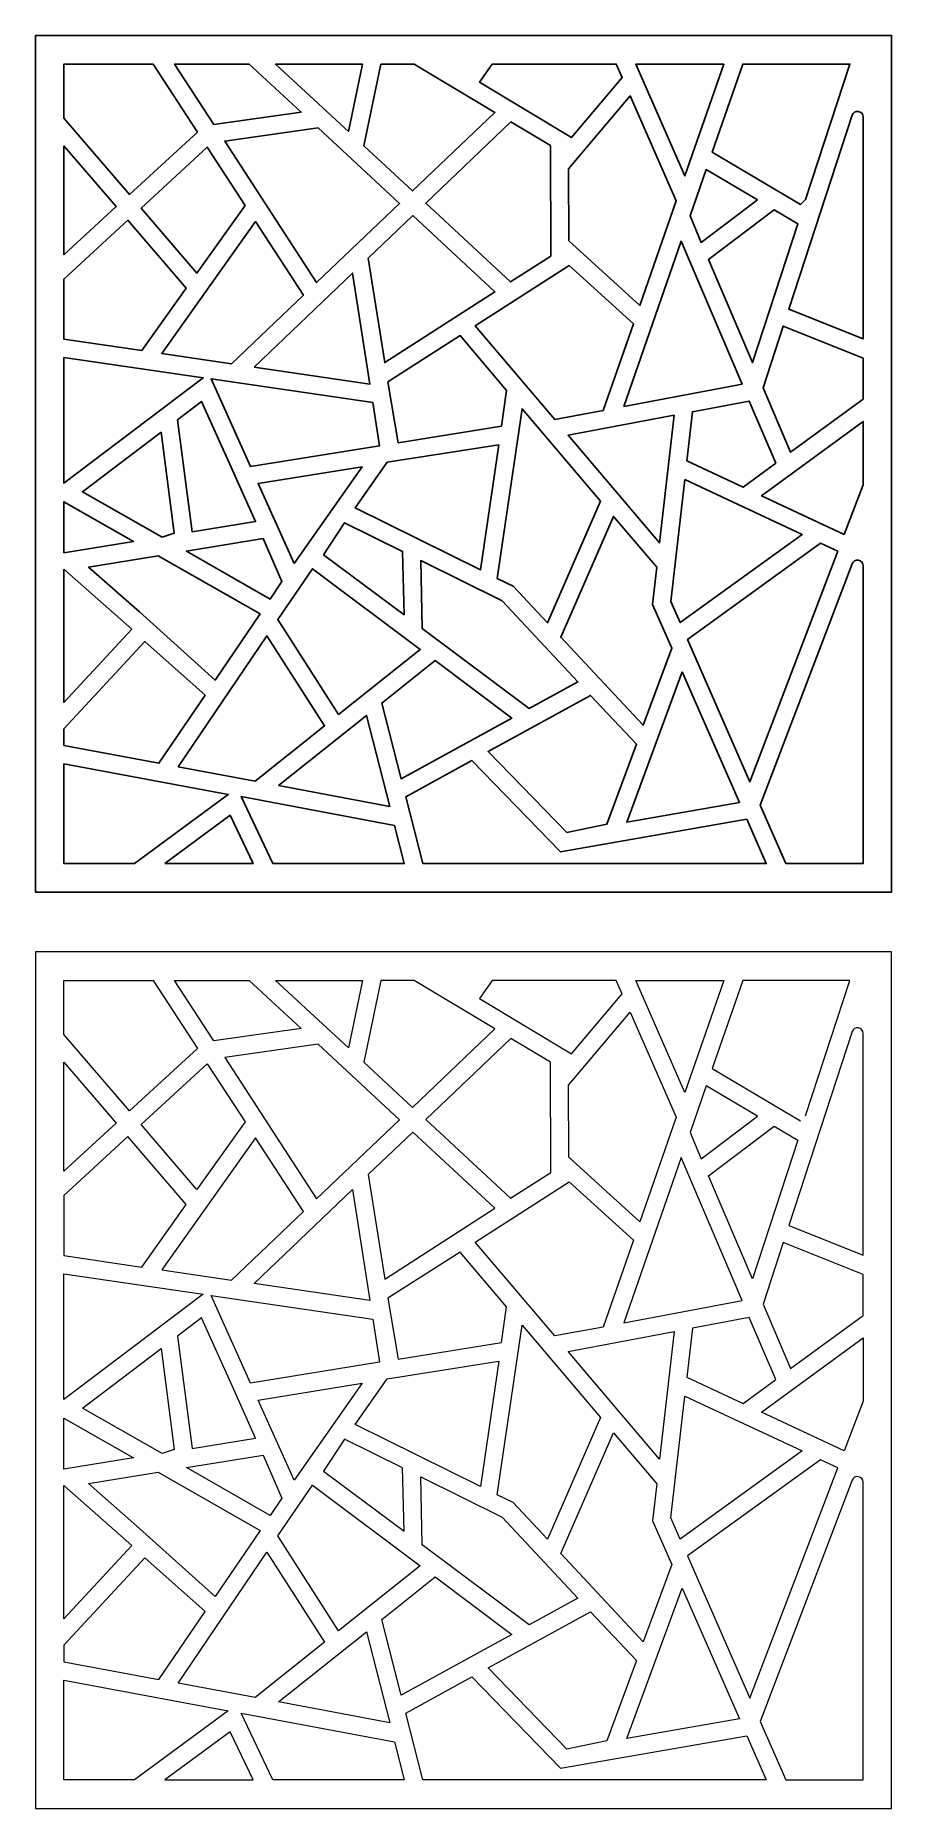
# Model space of a CAD drawing. Header units: centimetres. Extents: x -6.2 to 6.3, y -12.6 to 13.4.
import ezdxf

# ---------------------------------------------------------------- set-up
doc = ezdxf.new("R2010")
doc.units = ezdxf.units.CM
doc.header["$MEASUREMENT"] = 0
doc.layers.add('layer 1', color=7, linetype='Continuous')

msp = doc.modelspace()

# ---------------------------------------------------------------- linework, layer by layer
at = {"layer": 'layer 1', "color": 177}
for points, knots in [([(-6.22407, 13.37146), (-6.22407, 13.37146), (6.30597, 13.37146), (6.30597, 13.37146), (6.30597, 13.37146), (6.30597, 13.37146), (6.30597, 0.84142), (6.30597, 0.84142), (6.30597, 0.84142), (6.30597, 0.84142), (-6.22407, 0.84142), (-6.22407, 0.84142), (-6.22407, 0.84142), (-6.22407, 0.84142), (-6.22407, 13.37146), (-6.22407, 13.37146)], [0, 0, 0, 0, 0.2, 0.2, 0.2, 0.2, 0.4, 0.4, 0.4, 0.4, 0.6, 0.6, 0.6, 0.6, 1, 1, 1, 1]), ([(-4.50072, 12.95379), (-4.50072, 12.95379), (-5.8064, 12.95379), (-5.8064, 12.95379), (-5.8064, 12.95379), (-5.8064, 12.95379), (-5.8064, 12.16084), (-5.8064, 12.16084), (-5.8064, 12.16084), (-5.8064, 12.16084), (-4.84776, 11.04571), (-4.84776, 11.04571), (-4.84776, 11.04571), (-4.84776, 11.04571), (-3.85373, 11.95943), (-3.85373, 11.95943), (-3.85373, 11.95943), (-3.85373, 11.95943), (-4.50072, 12.95379), (-4.50072, 12.95379)], [0, 0, 0, 0, 0.16666667, 0.16666667, 0.16666667, 0.16666667, 0.33333333, 0.33333333, 0.33333333, 0.33333333, 0.5, 0.5, 0.5, 0.5, 0.66666667, 0.66666667, 0.66666667, 0.66666667, 1, 1, 1, 1]), ([(-3.09546, 12.95379), (-3.09546, 12.95379), (-4.18722, 12.95379), (-4.18722, 12.95379), (-4.18722, 12.95379), (-4.18722, 12.95379), (-3.61131, 12.06861), (-3.61131, 12.06861), (-3.61131, 12.06861), (-3.61131, 12.06861), (-2.33503, 12.2493), (-2.33503, 12.2493), (-2.33503, 12.2493), (-2.33503, 12.2493), (-3.09546, 12.95379), (-3.09546, 12.95379)], [0, 0, 0, 0, 0.2, 0.2, 0.2, 0.2, 0.4, 0.4, 0.4, 0.4, 0.6, 0.6, 0.6, 0.6, 1, 1, 1, 1]), ([(-1.4389, 12.95379), (-1.4389, 12.95379), (-2.70891, 12.95379), (-2.70891, 12.95379), (-2.70891, 12.95379), (-2.70891, 12.95379), (-1.64357, 11.96682), (-1.64357, 11.96682), (-1.64357, 11.96682), (-1.64357, 11.96682), (-1.4389, 12.95379), (-1.4389, 12.95379)], [0, 0, 0, 0, 0.25, 0.25, 0.25, 0.25, 0.5, 0.5, 0.5, 0.5, 1, 1, 1, 1]), ([(-1.17059, 12.95379), (-1.17059, 12.95379), (-0.6789, 12.95379), (-0.6789, 12.95379), (-0.6789, 12.95379), (-0.6789, 12.95379), (0.50117, 12.24669), (0.50117, 12.24669), (0.50117, 12.24669), (0.50117, 12.24669), (-0.70451, 11.09685), (-0.70451, 11.09685), (-0.70451, 11.09685), (-0.70451, 11.09685), (-1.4185, 11.75835), (-1.4185, 11.75835), (-1.4185, 11.75835), (-1.4185, 11.75835), (-1.17059, 12.95379), (-1.17059, 12.95379)], [0, 0, 0, 0, 0.16666667, 0.16666667, 0.16666667, 0.16666667, 0.33333333, 0.33333333, 0.33333333, 0.33333333, 0.5, 0.5, 0.5, 0.5, 0.66666667, 0.66666667, 0.66666667, 0.66666667, 1, 1, 1, 1]), ([(0.46107, 12.95379), (0.46107, 12.95379), (2.27684, 12.95379), (2.27684, 12.95379), (2.27684, 12.95379), (2.27684, 12.95379), (2.36359, 12.75597), (2.36359, 12.75597), (2.36359, 12.75597), (2.36359, 12.75597), (1.62214, 11.88136), (1.62214, 11.88136), (1.62214, 11.88136), (1.62214, 11.88136), (0.27349, 12.68942), (0.27349, 12.68942), (0.27349, 12.68942), (0.27349, 12.68942), (0.46107, 12.95379), (0.46107, 12.95379)], [0, 0, 0, 0, 0.16666667, 0.16666667, 0.16666667, 0.16666667, 0.33333333, 0.33333333, 0.33333333, 0.33333333, 0.5, 0.5, 0.5, 0.5, 0.66666667, 0.66666667, 0.66666667, 0.66666667, 1, 1, 1, 1]), ([(3.85204, 12.95379), (3.85204, 12.95379), (2.56372, 12.95379), (2.56372, 12.95379), (2.56372, 12.95379), (2.56372, 12.95379), (3.28181, 11.31621), (3.28181, 11.31621), (3.28181, 11.31621), (3.28181, 11.31621), (3.85204, 12.95379), (3.85204, 12.95379)], [0, 0, 0, 0, 0.25, 0.25, 0.25, 0.25, 0.5, 0.5, 0.5, 0.5, 1, 1, 1, 1]), ([(5.04831, 10.97164), (5.04831, 10.97164), (5.69598, 12.95379), (5.69598, 12.95379), (5.69598, 12.95379), (5.69598, 12.95379), (4.13019, 12.95379), (4.13019, 12.95379), (4.13019, 12.95379), (4.13019, 12.95379), (3.68099, 11.66376), (3.68099, 11.66376), (3.68099, 11.66376), (3.68099, 11.66376), (4.97366, 10.8994), (4.97366, 10.8994), (4.97366, 10.8994), (4.97366, 10.8994), (5.04831, 10.97164), (5.04831, 10.97164)], [0, 0, 0, 0, 0.16666667, 0.16666667, 0.16666667, 0.16666667, 0.33333333, 0.33333333, 0.33333333, 0.33333333, 0.5, 0.5, 0.5, 0.5, 0.66666667, 0.66666667, 0.66666667, 0.66666667, 1, 1, 1, 1]), ([(3.1548, 10.95152), (3.1548, 10.95152), (2.48099, 12.48813), (2.48099, 12.48813), (2.48099, 12.48813), (2.48099, 12.48813), (1.57798, 11.42305), (1.57798, 11.42305), (1.57798, 11.42305), (1.57798, 11.42305), (1.58165, 10.36866), (1.58165, 10.36866), (1.58165, 10.36866), (1.58165, 10.36866), (2.62249, 9.42287), (2.62249, 9.42287), (2.62249, 9.42287), (2.62249, 9.42287), (3.1548, 10.95152), (3.1548, 10.95152)], [0, 0, 0, 0, 0.16666667, 0.16666667, 0.16666667, 0.16666667, 0.33333333, 0.33333333, 0.33333333, 0.33333333, 0.5, 0.5, 0.5, 0.5, 0.66666667, 0.66666667, 0.66666667, 0.66666667, 1, 1, 1, 1]), ([(5.8883, 12.17927), (5.8883, 12.17927), (5.8883, 8.93509), (5.8883, 8.93509), (5.8883, 8.93509), (5.8883, 8.93509), (4.80118, 9.36933), (4.80118, 9.36933), (4.80118, 9.36933), (4.80118, 9.36933), (5.72766, 12.20485), (5.72766, 12.20485), (5.72766, 12.20485), (5.74023, 12.24333), (5.77891, 12.26696), (5.81889, 12.26061), (5.81889, 12.26061), (5.85888, 12.25424), (5.8883, 12.21975), (5.8883, 12.17927), (5.8883, 12.17927), (5.8883, 12.17927), (5.8883, 12.17927), (5.8883, 12.17927)], [0, 0, 0, 0, 0.14285714, 0.14285714, 0.14285714, 0.14285714, 0.28571429, 0.28571429, 0.28571429, 0.28571429, 0.42857143, 0.42857143, 0.42857143, 0.42857143, 0.57142857, 0.57142857, 0.57142857, 0.57142857, 0.71428571, 0.71428571, 0.71428571, 0.71428571, 1, 1, 1, 1]), ([(-2.08653, 12.01914), (-2.08653, 12.01914), (-0.89497, 10.91523), (-0.89497, 10.91523), (-0.89497, 10.91523), (-0.89497, 10.91523), (-2.1081, 9.75823), (-2.1081, 9.75823), (-2.1081, 9.75823), (-2.1081, 9.75823), (-3.45323, 11.82564), (-3.45323, 11.82564), (-3.45323, 11.82564), (-3.45323, 11.82564), (-2.08653, 12.01914), (-2.08653, 12.01914)], [0, 0, 0, 0, 0.2, 0.2, 0.2, 0.2, 0.4, 0.4, 0.4, 0.4, 0.6, 0.6, 0.6, 0.6, 1, 1, 1, 1]), ([(0.73496, 12.10667), (0.73496, 12.10667), (1.31412, 11.75961), (1.31412, 11.75961), (1.31412, 11.75961), (1.31412, 11.75961), (1.31971, 10.14558), (1.31971, 10.14558), (1.31971, 10.14558), (1.31971, 10.14558), (0.73015, 9.76773), (0.73015, 9.76773), (0.73015, 9.76773), (0.73015, 9.76773), (-0.51142, 10.91799), (-0.51142, 10.91799), (-0.51142, 10.91799), (-0.51142, 10.91799), (0.73496, 12.10667), (0.73496, 12.10667)], [0, 0, 0, 0, 0.16666667, 0.16666667, 0.16666667, 0.16666667, 0.33333333, 0.33333333, 0.33333333, 0.33333333, 0.5, 0.5, 0.5, 0.5, 0.66666667, 0.66666667, 0.66666667, 0.66666667, 1, 1, 1, 1]), ([(-5.8064, 11.75784), (-5.8064, 11.75784), (-5.8064, 10.16454), (-5.8064, 10.16454), (-5.8064, 10.16454), (-5.8064, 10.16454), (-5.04126, 10.86788), (-5.04126, 10.86788), (-5.04126, 10.86788), (-5.04126, 10.86788), (-5.8064, 11.75784), (-5.8064, 11.75784)], [0, 0, 0, 0, 0.25, 0.25, 0.25, 0.25, 0.5, 0.5, 0.5, 0.5, 1, 1, 1, 1]), ([(-3.15578, 10.88673), (-3.15578, 10.88673), (-3.70846, 11.73612), (-3.70846, 11.73612), (-3.70846, 11.73612), (-3.70846, 11.73612), (-4.67641, 10.84636), (-4.67641, 10.84636), (-4.67641, 10.84636), (-4.67641, 10.84636), (-3.86015, 9.89684), (-3.86015, 9.89684), (-3.86015, 9.89684), (-3.86015, 9.89684), (-3.15578, 10.88673), (-3.15578, 10.88673)], [0, 0, 0, 0, 0.2, 0.2, 0.2, 0.2, 0.4, 0.4, 0.4, 0.4, 0.6, 0.6, 0.6, 0.6, 1, 1, 1, 1]), ([(3.52144, 10.34348), (3.52144, 10.34348), (3.35631, 10.73137), (3.35631, 10.73137), (3.35631, 10.73137), (3.35631, 10.73137), (3.59286, 11.41072), (3.59286, 11.41072), (3.59286, 11.41072), (3.59286, 11.41072), (4.34233, 10.96752), (4.34233, 10.96752), (4.34233, 10.96752), (4.34233, 10.96752), (3.52144, 10.34348), (3.52144, 10.34348)], [0, 0, 0, 0, 0.2, 0.2, 0.2, 0.2, 0.4, 0.4, 0.4, 0.4, 0.6, 0.6, 0.6, 0.6, 1, 1, 1, 1]), ([(-5.8064, 9.80766), (-5.8064, 9.80766), (-4.86991, 10.66852), (-4.86991, 10.66852), (-4.86991, 10.66852), (-4.86991, 10.66852), (-4.01707, 9.67642), (-4.01707, 9.67642), (-4.01707, 9.67642), (-4.01707, 9.67642), (-4.66788, 8.7618), (-4.66788, 8.7618), (-4.66788, 8.7618), (-4.66788, 8.7618), (-5.8064, 8.92852), (-5.8064, 8.92852), (-5.8064, 8.92852), (-5.8064, 8.92852), (-5.8064, 9.80766), (-5.8064, 9.80766)], [0, 0, 0, 0, 0.16666667, 0.16666667, 0.16666667, 0.16666667, 0.33333333, 0.33333333, 0.33333333, 0.33333333, 0.5, 0.5, 0.5, 0.5, 0.66666667, 0.66666667, 0.66666667, 0.66666667, 1, 1, 1, 1]), ([(-3.00179, 10.64995), (-3.00179, 10.64995), (-2.30157, 9.57376), (-2.30157, 9.57376), (-2.30157, 9.57376), (-2.30157, 9.57376), (-3.35455, 8.56949), (-3.35455, 8.56949), (-3.35455, 8.56949), (-3.35455, 8.56949), (-4.37585, 8.71906), (-4.37585, 8.71906), (-4.37585, 8.71906), (-4.37585, 8.71906), (-3.00179, 10.64995), (-3.00179, 10.64995)], [0, 0, 0, 0, 0.2, 0.2, 0.2, 0.2, 0.4, 0.4, 0.4, 0.4, 0.6, 0.6, 0.6, 0.6, 1, 1, 1, 1]), ([(-1.35201, 10.11627), (-1.35201, 10.11627), (-0.70187, 10.73635), (-0.70187, 10.73635), (-0.70187, 10.73635), (-0.70187, 10.73635), (0.50172, 9.62131), (0.50172, 9.62131), (0.50172, 9.62131), (0.50172, 9.62131), (-1.11281, 8.58654), (-1.11281, 8.58654), (-1.11281, 8.58654), (-1.11281, 8.58654), (-1.35201, 10.11627), (-1.35201, 10.11627)], [0, 0, 0, 0, 0.2, 0.2, 0.2, 0.2, 0.4, 0.4, 0.4, 0.4, 0.6, 0.6, 0.6, 0.6, 1, 1, 1, 1]), ([(3.6276, 10.09419), (3.6276, 10.09419), (4.26923, 8.58716), (4.26923, 8.58716), (4.26923, 8.58716), (4.26923, 8.58716), (4.93287, 10.61831), (4.93287, 10.61831), (4.93287, 10.61831), (4.93287, 10.61831), (4.58646, 10.8231), (4.58646, 10.8231), (4.58646, 10.8231), (4.58646, 10.8231), (3.6276, 10.09419), (3.6276, 10.09419)], [0, 0, 0, 0, 0.2, 0.2, 0.2, 0.2, 0.4, 0.4, 0.4, 0.4, 0.6, 0.6, 0.6, 0.6, 1, 1, 1, 1]), ([(2.38616, 7.94539), (2.38616, 7.94539), (3.22784, 10.36244), (3.22784, 10.36244), (3.22784, 10.36244), (3.22784, 10.36244), (4.11833, 8.27104), (4.11833, 8.27104), (4.11833, 8.27104), (4.11833, 8.27104), (2.38616, 7.94539), (2.38616, 7.94539)], [0, 0, 0, 0, 0.25, 0.25, 0.25, 0.25, 0.5, 0.5, 0.5, 0.5, 1, 1, 1, 1]), ([(-3.0245, 8.52121), (-3.0245, 8.52121), (-1.32964, 8.27309), (-1.32964, 8.27309), (-1.32964, 8.27309), (-1.32964, 8.27309), (-1.58344, 9.89556), (-1.58344, 9.89556), (-1.58344, 9.89556), (-1.58344, 9.89556), (-3.0245, 8.52121), (-3.0245, 8.52121)], [0, 0, 0, 0, 0.25, 0.25, 0.25, 0.25, 0.5, 0.5, 0.5, 0.5, 1, 1, 1, 1]), ([(2.08665, 7.88409), (2.08665, 7.88409), (2.52859, 9.15322), (2.52859, 9.15322), (2.52859, 9.15322), (2.52859, 9.15322), (1.58951, 10.00647), (1.58951, 10.00647), (1.58951, 10.00647), (1.58951, 10.00647), (0.21332, 9.12442), (0.21332, 9.12442), (0.21332, 9.12442), (0.21332, 9.12442), (1.37617, 7.75589), (1.37617, 7.75589), (1.37617, 7.75589), (1.37617, 7.75589), (2.08665, 7.88409), (2.08665, 7.88409)], [0, 0, 0, 0, 0.16666667, 0.16666667, 0.16666667, 0.16666667, 0.33333333, 0.33333333, 0.33333333, 0.33333333, 0.5, 0.5, 0.5, 0.5, 0.66666667, 0.66666667, 0.66666667, 0.66666667, 1, 1, 1, 1]), ([(5.8883, 8.65216), (5.8883, 8.65216), (5.8883, 8.05217), (5.8883, 8.05217), (5.8883, 8.05217), (5.8883, 8.05217), (4.82787, 7.2752), (4.82787, 7.2752), (4.82787, 7.2752), (4.82787, 7.2752), (4.42559, 8.21993), (4.42559, 8.21993), (4.42559, 8.21993), (4.42559, 8.21993), (4.71946, 9.11914), (4.71946, 9.11914), (4.71946, 9.11914), (4.71946, 9.11914), (5.8883, 8.65216), (5.8883, 8.65216)], [0, 0, 0, 0, 0.16666667, 0.16666667, 0.16666667, 0.16666667, 0.33333333, 0.33333333, 0.33333333, 0.33333333, 0.5, 0.5, 0.5, 0.5, 0.66666667, 0.66666667, 0.66666667, 0.66666667, 1, 1, 1, 1]), ([(-1.06421, 8.30568), (-1.06421, 8.30568), (-0.00989, 8.9814), (-0.00989, 8.9814), (-0.00989, 8.9814), (-0.00989, 8.9814), (0.67245, 8.17833), (0.67245, 8.17833), (0.67245, 8.17833), (0.67245, 8.17833), (0.59625, 7.65844), (0.59625, 7.65844), (0.59625, 7.65844), (0.59625, 7.65844), (-0.91449, 7.41408), (-0.91449, 7.41408), (-0.91449, 7.41408), (-0.91449, 7.41408), (-1.06421, 8.30568), (-1.06421, 8.30568)], [0, 0, 0, 0, 0.16666667, 0.16666667, 0.16666667, 0.16666667, 0.33333333, 0.33333333, 0.33333333, 0.33333333, 0.5, 0.5, 0.5, 0.5, 0.66666667, 0.66666667, 0.66666667, 0.66666667, 1, 1, 1, 1]), ([(-5.8064, 8.66297), (-5.8064, 8.66297), (-5.8064, 6.82228), (-5.8064, 6.82228), (-5.8064, 6.82228), (-5.8064, 6.82228), (-3.76771, 8.3645), (-3.76771, 8.3645), (-3.76771, 8.3645), (-3.76771, 8.3645), (-5.8064, 8.66297), (-5.8064, 8.66297)], [0, 0, 0, 0, 0.25, 0.25, 0.25, 0.25, 0.5, 0.5, 0.5, 0.5, 1, 1, 1, 1]), ([(-1.28722, 8.00132), (-1.28722, 8.00132), (-3.6525, 8.34764), (-3.6525, 8.34764), (-3.6525, 8.34764), (-3.6525, 8.34764), (-3.07581, 7.06462), (-3.07581, 7.06462), (-3.07581, 7.06462), (-3.07581, 7.06462), (-1.18842, 7.36979), (-1.18842, 7.36979), (-1.18842, 7.36979), (-1.18842, 7.36979), (-1.28722, 8.00132), (-1.28722, 8.00132)], [0, 0, 0, 0, 0.2, 0.2, 0.2, 0.2, 0.4, 0.4, 0.4, 0.4, 0.6, 0.6, 0.6, 0.6, 1, 1, 1, 1]), ([(-3.34134, 7.01457), (-3.34134, 7.01457), (-3.15986, 6.61088), (-3.15986, 6.61088), (-3.15986, 6.61088), (-3.15986, 6.61088), (-3.00227, 6.26015), (-3.00227, 6.26015), (-3.00227, 6.26015), (-3.00227, 6.26015), (-3.92893, 6.10927), (-3.92893, 6.10927), (-3.92893, 6.10927), (-3.92893, 6.10927), (-4.14445, 7.75013), (-4.14445, 7.75013), (-4.14445, 7.75013), (-4.14445, 7.75013), (-3.79183, 8.01685), (-3.79183, 8.01685), (-3.79183, 8.01685), (-3.79183, 8.01685), (-3.34134, 7.01457), (-3.34134, 7.01457)], [0, 0, 0, 0, 0.14285714, 0.14285714, 0.14285714, 0.14285714, 0.28571429, 0.28571429, 0.28571429, 0.28571429, 0.42857143, 0.42857143, 0.42857143, 0.42857143, 0.57142857, 0.57142857, 0.57142857, 0.57142857, 0.71428571, 0.71428571, 0.71428571, 0.71428571, 1, 1, 1, 1]), ([(0.53531, 5.4307), (0.53531, 5.4307), (0.76566, 5.31669), (0.76566, 5.31669), (0.76566, 5.31669), (0.76566, 5.31669), (1.26925, 4.77923), (1.26925, 4.77923), (1.26925, 4.77923), (1.26925, 4.77923), (2.04765, 6.55988), (2.04765, 6.55988), (2.04765, 6.55988), (2.04765, 6.55988), (0.89888, 7.9118), (0.89888, 7.9118), (0.89888, 7.9118), (0.89888, 7.9118), (0.53531, 5.4307), (0.53531, 5.4307)], [0, 0, 0, 0, 0.16666667, 0.16666667, 0.16666667, 0.16666667, 0.33333333, 0.33333333, 0.33333333, 0.33333333, 0.5, 0.5, 0.5, 0.5, 0.66666667, 0.66666667, 0.66666667, 0.66666667, 1, 1, 1, 1]), ([(3.12222, 7.81646), (3.12222, 7.81646), (1.57233, 7.52505), (1.57233, 7.52505), (1.57233, 7.52505), (1.57233, 7.52505), (2.91056, 5.95011), (2.91056, 5.95011), (2.91056, 5.95011), (2.91056, 5.95011), (3.12222, 7.81646), (3.12222, 7.81646)], [0, 0, 0, 0, 0.25, 0.25, 0.25, 0.25, 0.5, 0.5, 0.5, 0.5, 1, 1, 1, 1]), ([(4.1323, 6.76551), (4.1323, 6.76551), (3.31108, 7.14996), (3.31108, 7.14996), (3.31108, 7.14996), (3.31108, 7.14996), (3.39242, 7.86727), (3.39242, 7.86727), (3.39242, 7.86727), (3.39242, 7.86727), (4.22371, 8.02346), (4.22371, 8.02346), (4.22371, 8.02346), (4.22371, 8.02346), (4.61026, 7.11571), (4.61026, 7.11571), (4.61026, 7.11571), (4.61026, 7.11571), (4.1323, 6.76551), (4.1323, 6.76551)], [0, 0, 0, 0, 0.16666667, 0.16666667, 0.16666667, 0.16666667, 0.33333333, 0.33333333, 0.33333333, 0.33333333, 0.5, 0.5, 0.5, 0.5, 0.66666667, 0.66666667, 0.66666667, 0.66666667, 1, 1, 1, 1]), ([(-4.37096, 6.03248), (-4.37096, 6.03248), (-4.19158, 6.09169), (-4.19158, 6.09169), (-4.19158, 6.09169), (-4.19158, 6.09169), (-4.38543, 7.56777), (-4.38543, 7.56777), (-4.38543, 7.56777), (-4.38543, 7.56777), (-5.5353, 6.69796), (-5.5353, 6.69796), (-5.5353, 6.69796), (-5.5353, 6.69796), (-4.37096, 6.03248), (-4.37096, 6.03248)], [0, 0, 0, 0, 0.2, 0.2, 0.2, 0.2, 0.4, 0.4, 0.4, 0.4, 0.6, 0.6, 0.6, 0.6, 1, 1, 1, 1]), ([(5.8883, 6.80025), (5.8883, 6.80025), (5.8883, 7.72647), (5.8883, 7.72647), (5.8883, 7.72647), (5.8883, 7.72647), (4.40349, 6.6386), (4.40349, 6.6386), (4.40349, 6.6386), (4.40349, 6.6386), (5.61139, 6.07318), (5.61139, 6.07318), (5.61139, 6.07318), (5.61139, 6.07318), (5.8883, 6.80025), (5.8883, 6.80025)], [0, 0, 0, 0, 0.2, 0.2, 0.2, 0.2, 0.4, 0.4, 0.4, 0.4, 0.6, 0.6, 0.6, 0.6, 1, 1, 1, 1]), ([(-1.07541, 7.12851), (-1.07541, 7.12851), (-1.54491, 6.46005), (-1.54491, 6.46005), (-1.54491, 6.46005), (-1.54491, 6.46005), (0.28773, 5.55315), (0.28773, 5.55315), (0.28773, 5.55315), (0.28773, 5.55315), (0.55622, 7.38542), (0.55622, 7.38542), (0.55622, 7.38542), (0.55622, 7.38542), (-1.07541, 7.12851), (-1.07541, 7.12851)], [0, 0, 0, 0, 0.2, 0.2, 0.2, 0.2, 0.4, 0.4, 0.4, 0.4, 0.6, 0.6, 0.6, 0.6, 1, 1, 1, 1]), ([(-2.43814, 5.64578), (-2.43814, 5.64578), (-1.4428, 7.06249), (-1.4428, 7.06249), (-1.4428, 7.06249), (-1.4428, 7.06249), (-2.96425, 6.81649), (-2.96425, 6.81649), (-2.96425, 6.81649), (-2.96425, 6.81649), (-2.43814, 5.64578), (-2.43814, 5.64578)], [0, 0, 0, 0, 0.25, 0.25, 0.25, 0.25, 0.5, 0.5, 0.5, 0.5, 1, 1, 1, 1]), ([(3.27985, 6.87452), (3.27985, 6.87452), (3.07753, 5.09147), (3.07753, 5.09147), (3.07753, 5.09147), (3.07753, 5.09147), (3.21255, 4.78361), (3.21255, 4.78361), (3.21255, 4.78361), (3.21255, 4.78361), (4.99552, 6.07141), (4.99552, 6.07141), (4.99552, 6.07141), (4.99552, 6.07141), (3.27985, 6.87452), (3.27985, 6.87452)], [0, 0, 0, 0, 0.2, 0.2, 0.2, 0.2, 0.4, 0.4, 0.4, 0.4, 0.6, 0.6, 0.6, 0.6, 1, 1, 1, 1]), ([(-5.8064, 5.8036), (-5.8064, 5.8036), (-4.78942, 5.96912), (-4.78942, 5.96912), (-4.78942, 5.96912), (-4.78942, 5.96912), (-5.8064, 6.55035), (-5.8064, 6.55035), (-5.8064, 6.55035), (-5.8064, 6.55035), (-5.8064, 5.8036), (-5.8064, 5.8036)], [0, 0, 0, 0, 0.25, 0.25, 0.25, 0.25, 0.5, 0.5, 0.5, 0.5, 1, 1, 1, 1]), ([(-2.00629, 5.77728), (-2.00629, 5.77728), (-1.69975, 6.2436), (-1.69975, 6.2436), (-1.69975, 6.2436), (-1.69975, 6.2436), (-0.84981, 5.82304), (-0.84981, 5.82304), (-0.84981, 5.82304), (-0.84981, 5.82304), (-0.82951, 4.89742), (-0.82951, 4.89742), (-0.82951, 4.89742), (-0.82951, 4.89742), (-2.00629, 5.77728), (-2.00629, 5.77728)], [0, 0, 0, 0, 0.2, 0.2, 0.2, 0.2, 0.4, 0.4, 0.4, 0.4, 0.6, 0.6, 0.6, 0.6, 1, 1, 1, 1]), ([(2.80848, 5.05073), (2.80848, 5.05073), (2.86991, 5.59225), (2.86991, 5.59225), (2.86991, 5.59225), (2.86991, 5.59225), (2.23694, 6.33717), (2.23694, 6.33717), (2.23694, 6.33717), (2.23694, 6.33717), (1.46474, 4.57056), (1.46474, 4.57056), (1.46474, 4.57056), (1.46474, 4.57056), (2.67242, 3.28166), (2.67242, 3.28166), (2.67242, 3.28166), (2.67242, 3.28166), (3.08861, 4.41221), (3.08861, 4.41221), (3.08861, 4.41221), (3.08861, 4.41221), (2.80848, 5.05073), (2.80848, 5.05073)], [0, 0, 0, 0, 0.14285714, 0.14285714, 0.14285714, 0.14285714, 0.28571429, 0.28571429, 0.28571429, 0.28571429, 0.42857143, 0.42857143, 0.42857143, 0.42857143, 0.57142857, 0.57142857, 0.57142857, 0.57142857, 0.71428571, 0.71428571, 0.71428571, 0.71428571, 1, 1, 1, 1]), ([(-2.61614, 5.38314), (-2.61614, 5.38314), (-2.89348, 6.0118), (-2.89348, 6.0118), (-2.89348, 6.0118), (-2.89348, 6.0118), (-4.01508, 5.82907), (-4.01508, 5.82907), (-4.01508, 5.82907), (-4.01508, 5.82907), (-2.78887, 5.12829), (-2.78887, 5.12829), (-2.78887, 5.12829), (-2.78887, 5.12829), (-2.61614, 5.38314), (-2.61614, 5.38314)], [0, 0, 0, 0, 0.2, 0.2, 0.2, 0.2, 0.4, 0.4, 0.4, 0.4, 0.6, 0.6, 0.6, 0.6, 1, 1, 1, 1]), ([(-4.42705, 5.76195), (-4.42705, 5.76195), (-5.44535, 5.59622), (-5.44535, 5.59622), (-5.44535, 5.59622), (-5.44535, 5.59622), (-4.70296, 4.93932), (-4.70296, 4.93932), (-4.70296, 4.93932), (-4.70296, 4.93932), (-3.59369, 3.94109), (-3.59369, 3.94109), (-3.59369, 3.94109), (-3.59369, 3.94109), (-2.93666, 4.91018), (-2.93666, 4.91018), (-2.93666, 4.91018), (-2.93666, 4.91018), (-4.42705, 5.76195), (-4.42705, 5.76195)], [0, 0, 0, 0, 0.16666667, 0.16666667, 0.16666667, 0.16666667, 0.33333333, 0.33333333, 0.33333333, 0.33333333, 0.5, 0.5, 0.5, 0.5, 0.66666667, 0.66666667, 0.66666667, 0.66666667, 1, 1, 1, 1]), ([(5.51761, 5.82703), (5.51761, 5.82703), (4.23361, 2.45586), (4.23361, 2.45586), (4.23361, 2.45586), (4.23361, 2.45586), (3.32051, 4.53751), (3.32051, 4.53751), (3.32051, 4.53751), (3.32051, 4.53751), (5.26782, 5.94397), (5.26782, 5.94397), (5.26782, 5.94397), (5.26782, 5.94397), (5.51761, 5.82703), (5.51761, 5.82703)], [0, 0, 0, 0, 0.2, 0.2, 0.2, 0.2, 0.4, 0.4, 0.4, 0.4, 0.6, 0.6, 0.6, 0.6, 1, 1, 1, 1]), ([(-5.8064, 5.56491), (-5.8064, 5.56491), (-5.8064, 3.61669), (-5.8064, 3.61669), (-5.8064, 3.61669), (-5.8064, 3.61669), (-4.81504, 4.68772), (-4.81504, 4.68772), (-4.81504, 4.68772), (-4.81504, 4.68772), (-5.8064, 5.56491), (-5.8064, 5.56491)], [0, 0, 0, 0, 0.25, 0.25, 0.25, 0.25, 0.5, 0.5, 0.5, 0.5, 1, 1, 1, 1]), ([(-1.7861, 3.43938), (-1.7861, 3.43938), (-0.59178, 4.39168), (-0.59178, 4.39168), (-0.59178, 4.39168), (-0.59178, 4.39168), (-2.17059, 5.5721), (-2.17059, 5.5721), (-2.17059, 5.5721), (-2.17059, 5.5721), (-2.67461, 4.82854), (-2.67461, 4.82854), (-2.67461, 4.82854), (-2.67461, 4.82854), (-1.7861, 3.43938), (-1.7861, 3.43938)], [0, 0, 0, 0, 0.2, 0.2, 0.2, 0.2, 0.4, 0.4, 0.4, 0.4, 0.6, 0.6, 0.6, 0.6, 1, 1, 1, 1]), ([(1.71646, 3.91774), (1.71646, 3.91774), (0.6065, 5.10234), (0.6065, 5.10234), (0.6065, 5.10234), (0.6065, 5.10234), (-0.58413, 5.69154), (-0.58413, 5.69154), (-0.58413, 5.69154), (-0.58413, 5.69154), (-0.56237, 4.6977), (-0.56237, 4.6977), (-0.56237, 4.6977), (-0.56237, 4.6977), (1.00339, 3.52704), (1.00339, 3.52704), (1.00339, 3.52704), (1.00339, 3.52704), (1.71646, 3.91774), (1.71646, 3.91774)], [0, 0, 0, 0, 0.16666667, 0.16666667, 0.16666667, 0.16666667, 0.33333333, 0.33333333, 0.33333333, 0.33333333, 0.5, 0.5, 0.5, 0.5, 0.66666667, 0.66666667, 0.66666667, 0.66666667, 1, 1, 1, 1]), ([(4.7586, 1.25909), (4.7586, 1.25909), (4.38412, 2.11281), (4.38412, 2.11281), (4.38412, 2.11281), (4.38412, 2.11281), (5.72897, 5.64373), (5.72897, 5.64373), (5.72897, 5.64373), (5.74312, 5.68086), (5.78176, 5.70261), (5.82085, 5.69541), (5.82085, 5.69541), (5.85993, 5.68822), (5.8883, 5.65416), (5.8883, 5.61441), (5.8883, 5.61441), (5.8883, 5.61441), (5.8883, 1.25909), (5.8883, 1.25909), (5.8883, 1.25909), (5.8883, 1.25909), (4.7586, 1.25909), (4.7586, 1.25909)], [0, 0, 0, 0, 0.14285714, 0.14285714, 0.14285714, 0.14285714, 0.28571429, 0.28571429, 0.28571429, 0.28571429, 0.42857143, 0.42857143, 0.42857143, 0.42857143, 0.57142857, 0.57142857, 0.57142857, 0.57142857, 0.71428571, 0.71428571, 0.71428571, 0.71428571, 1, 1, 1, 1]), ([(-5.8064, 2.98688), (-5.8064, 2.98688), (-5.8064, 3.22993), (-5.8064, 3.22993), (-5.8064, 3.22993), (-5.8064, 3.22993), (-4.6246, 4.5067), (-4.6246, 4.5067), (-4.6246, 4.5067), (-4.6246, 4.5067), (-3.7423, 3.72185), (-3.7423, 3.72185), (-3.7423, 3.72185), (-3.7423, 3.72185), (-4.41655, 2.72722), (-4.41655, 2.72722), (-4.41655, 2.72722), (-4.41655, 2.72722), (-5.8064, 2.98688), (-5.8064, 2.98688)], [0, 0, 0, 0, 0.16666667, 0.16666667, 0.16666667, 0.16666667, 0.33333333, 0.33333333, 0.33333333, 0.33333333, 0.5, 0.5, 0.5, 0.5, 0.66666667, 0.66666667, 0.66666667, 0.66666667, 1, 1, 1, 1]), ([(-3.00914, 2.46432), (-3.00914, 2.46432), (-1.99268, 3.27475), (-1.99268, 3.27475), (-1.99268, 3.27475), (-1.99268, 3.27475), (-2.83509, 4.59184), (-2.83509, 4.59184), (-2.83509, 4.59184), (-2.83509, 4.59184), (-4.13475, 2.67459), (-4.13475, 2.67459), (-4.13475, 2.67459), (-4.13475, 2.67459), (-3.00914, 2.46432), (-3.00914, 2.46432)], [0, 0, 0, 0, 0.2, 0.2, 0.2, 0.2, 0.4, 0.4, 0.4, 0.4, 0.6, 0.6, 0.6, 0.6, 1, 1, 1, 1]), ([(0.7502, 3.38831), (0.7502, 3.38831), (-0.37433, 4.22909), (-0.37433, 4.22909), (-0.37433, 4.22909), (-0.37433, 4.22909), (-1.15511, 3.60655), (-1.15511, 3.60655), (-1.15511, 3.60655), (-1.15511, 3.60655), (-0.87165, 2.49974), (-0.87165, 2.49974), (-0.87165, 2.49974), (-0.87165, 2.49974), (0.7502, 3.38831), (0.7502, 3.38831)], [0, 0, 0, 0, 0.2, 0.2, 0.2, 0.2, 0.4, 0.4, 0.4, 0.4, 0.6, 0.6, 0.6, 0.6, 1, 1, 1, 1]), ([(3.24085, 4.06516), (3.24085, 4.06516), (2.43143, 1.8663), (2.43143, 1.8663), (2.43143, 1.8663), (2.43143, 1.8663), (4.07882, 2.15478), (4.07882, 2.15478), (4.07882, 2.15478), (4.07882, 2.15478), (3.24085, 4.06516), (3.24085, 4.06516)], [0, 0, 0, 0, 0.25, 0.25, 0.25, 0.25, 0.5, 0.5, 0.5, 0.5, 1, 1, 1, 1]), ([(2.5709, 3.00574), (2.5709, 3.00574), (1.90191, 3.71975), (1.90191, 3.71975), (1.90191, 3.71975), (1.90191, 3.71975), (0.40065, 2.89731), (0.40065, 2.89731), (0.40065, 2.89731), (0.40065, 2.89731), (1.5556, 1.71149), (1.5556, 1.71149), (1.5556, 1.71149), (1.5556, 1.71149), (2.13954, 1.8339), (2.13954, 1.8339), (2.13954, 1.8339), (2.13954, 1.8339), (2.5709, 3.00574), (2.5709, 3.00574)], [0, 0, 0, 0, 0.16666667, 0.16666667, 0.16666667, 0.16666667, 0.33333333, 0.33333333, 0.33333333, 0.33333333, 0.5, 0.5, 0.5, 0.5, 0.66666667, 0.66666667, 0.66666667, 0.66666667, 1, 1, 1, 1]), ([(-2.66772, 2.40047), (-2.66772, 2.40047), (-1.03957, 2.09632), (-1.03957, 2.09632), (-1.03957, 2.09632), (-1.03957, 2.09632), (-1.38028, 3.42699), (-1.38028, 3.42699), (-1.38028, 3.42699), (-1.38028, 3.42699), (-2.66772, 2.40047), (-2.66772, 2.40047)], [0, 0, 0, 0, 0.25, 0.25, 0.25, 0.25, 0.5, 0.5, 0.5, 0.5, 1, 1, 1, 1]), ([(-5.8064, 2.71961), (-5.8064, 2.71961), (-5.8064, 1.25909), (-5.8064, 1.25909), (-5.8064, 1.25909), (-5.8064, 1.25909), (-4.77333, 1.25909), (-4.77333, 1.25909), (-4.77333, 1.25909), (-4.77333, 1.25909), (-3.4031, 2.2706), (-3.4031, 2.2706), (-3.4031, 2.2706), (-3.4031, 2.2706), (-5.8064, 2.71961), (-5.8064, 2.71961)], [0, 0, 0, 0, 0.2, 0.2, 0.2, 0.2, 0.4, 0.4, 0.4, 0.4, 0.6, 0.6, 0.6, 0.6, 1, 1, 1, 1]), ([(-0.80442, 2.23702), (-0.80442, 2.23702), (-0.55398, 1.25909), (-0.55398, 1.25909), (-0.55398, 1.25909), (-0.55398, 1.25909), (4.47169, 1.25909), (4.47169, 1.25909), (4.47169, 1.25909), (4.47169, 1.25909), (4.18743, 1.90711), (4.18743, 1.90711), (4.18743, 1.90711), (4.18743, 1.90711), (1.46306, 1.43012), (1.46306, 1.43012), (1.46306, 1.43012), (1.46306, 1.43012), (0.16156, 2.76626), (0.16156, 2.76626), (0.16156, 2.76626), (0.16156, 2.76626), (-0.80442, 2.23702), (-0.80442, 2.23702)], [0, 0, 0, 0, 0.14285714, 0.14285714, 0.14285714, 0.14285714, 0.28571429, 0.28571429, 0.28571429, 0.28571429, 0.42857143, 0.42857143, 0.42857143, 0.42857143, 0.57142857, 0.57142857, 0.57142857, 0.57142857, 0.71428571, 0.71428571, 0.71428571, 0.71428571, 1, 1, 1, 1]), ([(-3.21215, 2.23779), (-3.21215, 2.23779), (-2.74838, 1.25909), (-2.74838, 1.25909), (-2.74838, 1.25909), (-2.74838, 1.25909), (-0.82515, 1.25909), (-0.82515, 1.25909), (-0.82515, 1.25909), (-0.82515, 1.25909), (-0.96763, 1.81554), (-0.96763, 1.81554), (-0.96763, 1.81554), (-0.96763, 1.81554), (-3.21215, 2.23779), (-3.21215, 2.23779)], [0, 0, 0, 0, 0.2, 0.2, 0.2, 0.2, 0.4, 0.4, 0.4, 0.4, 0.6, 0.6, 0.6, 0.6, 1, 1, 1, 1]), ([(-4.33099, 1.25915), (-4.33099, 1.25915), (-3.37385, 1.96568), (-3.37385, 1.96568), (-3.37385, 1.96568), (-3.37385, 1.96568), (-3.03909, 1.25907), (-3.03909, 1.25907), (-3.03909, 1.25907), (-3.03909, 1.25907), (-4.33099, 1.25915), (-4.33099, 1.25915)], [0, 0, 0, 0, 0.25, 0.25, 0.25, 0.25, 0.5, 0.5, 0.5, 0.5, 1, 1, 1, 1])]:
    msp.add_open_spline(points, degree=3, knots=knots, dxfattribs=at)
at = {"layer": 'layer 1', "lineweight": 9}
for points, knots in [([(-6.22407, 13.37146), (-6.22407, 13.37146), (6.30597, 13.37146), (6.30597, 13.37146), (6.30597, 13.37146), (6.30597, 13.37146), (6.30597, 0.84142), (6.30597, 0.84142), (6.30597, 0.84142), (6.30597, 0.84142), (-6.22407, 0.84142), (-6.22407, 0.84142), (-6.22407, 0.84142), (-6.22407, 0.84142), (-6.22407, 13.37146), (-6.22407, 13.37146)], [0, 0, 0, 0, 0.2, 0.2, 0.2, 0.2, 0.4, 0.4, 0.4, 0.4, 0.6, 0.6, 0.6, 0.6, 1, 1, 1, 1]), ([(-4.50072, 12.95379), (-4.50072, 12.95379), (-5.8064, 12.95379), (-5.8064, 12.95379), (-5.8064, 12.95379), (-5.8064, 12.95379), (-5.8064, 12.16084), (-5.8064, 12.16084), (-5.8064, 12.16084), (-5.8064, 12.16084), (-4.84776, 11.04571), (-4.84776, 11.04571), (-4.84776, 11.04571), (-4.84776, 11.04571), (-3.85373, 11.95943), (-3.85373, 11.95943), (-3.85373, 11.95943), (-3.85373, 11.95943), (-4.50072, 12.95379), (-4.50072, 12.95379)], [0, 0, 0, 0, 0.16666667, 0.16666667, 0.16666667, 0.16666667, 0.33333333, 0.33333333, 0.33333333, 0.33333333, 0.5, 0.5, 0.5, 0.5, 0.66666667, 0.66666667, 0.66666667, 0.66666667, 1, 1, 1, 1]), ([(-3.09546, 12.95379), (-3.09546, 12.95379), (-4.18722, 12.95379), (-4.18722, 12.95379), (-4.18722, 12.95379), (-4.18722, 12.95379), (-3.61131, 12.06861), (-3.61131, 12.06861), (-3.61131, 12.06861), (-3.61131, 12.06861), (-2.33503, 12.2493), (-2.33503, 12.2493), (-2.33503, 12.2493), (-2.33503, 12.2493), (-3.09546, 12.95379), (-3.09546, 12.95379)], [0, 0, 0, 0, 0.2, 0.2, 0.2, 0.2, 0.4, 0.4, 0.4, 0.4, 0.6, 0.6, 0.6, 0.6, 1, 1, 1, 1]), ([(-1.4389, 12.95379), (-1.4389, 12.95379), (-2.70891, 12.95379), (-2.70891, 12.95379), (-2.70891, 12.95379), (-2.70891, 12.95379), (-1.64357, 11.96682), (-1.64357, 11.96682), (-1.64357, 11.96682), (-1.64357, 11.96682), (-1.4389, 12.95379), (-1.4389, 12.95379)], [0, 0, 0, 0, 0.25, 0.25, 0.25, 0.25, 0.5, 0.5, 0.5, 0.5, 1, 1, 1, 1]), ([(-1.17059, 12.95379), (-1.17059, 12.95379), (-0.6789, 12.95379), (-0.6789, 12.95379), (-0.6789, 12.95379), (-0.6789, 12.95379), (0.50117, 12.24669), (0.50117, 12.24669), (0.50117, 12.24669), (0.50117, 12.24669), (-0.70451, 11.09685), (-0.70451, 11.09685), (-0.70451, 11.09685), (-0.70451, 11.09685), (-1.4185, 11.75835), (-1.4185, 11.75835), (-1.4185, 11.75835), (-1.4185, 11.75835), (-1.17059, 12.95379), (-1.17059, 12.95379)], [0, 0, 0, 0, 0.16666667, 0.16666667, 0.16666667, 0.16666667, 0.33333333, 0.33333333, 0.33333333, 0.33333333, 0.5, 0.5, 0.5, 0.5, 0.66666667, 0.66666667, 0.66666667, 0.66666667, 1, 1, 1, 1]), ([(0.46107, 12.95379), (0.46107, 12.95379), (2.27684, 12.95379), (2.27684, 12.95379), (2.27684, 12.95379), (2.27684, 12.95379), (2.36359, 12.75597), (2.36359, 12.75597), (2.36359, 12.75597), (2.36359, 12.75597), (1.62214, 11.88136), (1.62214, 11.88136), (1.62214, 11.88136), (1.62214, 11.88136), (0.27349, 12.68942), (0.27349, 12.68942), (0.27349, 12.68942), (0.27349, 12.68942), (0.46107, 12.95379), (0.46107, 12.95379)], [0, 0, 0, 0, 0.16666667, 0.16666667, 0.16666667, 0.16666667, 0.33333333, 0.33333333, 0.33333333, 0.33333333, 0.5, 0.5, 0.5, 0.5, 0.66666667, 0.66666667, 0.66666667, 0.66666667, 1, 1, 1, 1]), ([(3.85204, 12.95379), (3.85204, 12.95379), (2.56372, 12.95379), (2.56372, 12.95379), (2.56372, 12.95379), (2.56372, 12.95379), (3.28181, 11.31621), (3.28181, 11.31621), (3.28181, 11.31621), (3.28181, 11.31621), (3.85204, 12.95379), (3.85204, 12.95379)], [0, 0, 0, 0, 0.25, 0.25, 0.25, 0.25, 0.5, 0.5, 0.5, 0.5, 1, 1, 1, 1]), ([(5.04831, 10.97164), (5.04831, 10.97164), (5.69598, 12.95379), (5.69598, 12.95379), (5.69598, 12.95379), (5.69598, 12.95379), (4.13019, 12.95379), (4.13019, 12.95379), (4.13019, 12.95379), (4.13019, 12.95379), (3.68099, 11.66376), (3.68099, 11.66376), (3.68099, 11.66376), (3.68099, 11.66376), (4.97366, 10.8994), (4.97366, 10.8994)], [0, 0, 0, 0, 0.2, 0.2, 0.2, 0.2, 0.4, 0.4, 0.4, 0.4, 0.6, 0.6, 0.6, 0.6, 1, 1, 1, 1]), ([(3.1548, 10.95152), (3.1548, 10.95152), (2.48099, 12.48813), (2.48099, 12.48813), (2.48099, 12.48813), (2.48099, 12.48813), (1.57798, 11.42305), (1.57798, 11.42305), (1.57798, 11.42305), (1.57798, 11.42305), (1.58165, 10.36866), (1.58165, 10.36866), (1.58165, 10.36866), (1.58165, 10.36866), (2.62249, 9.42287), (2.62249, 9.42287), (2.62249, 9.42287), (2.62249, 9.42287), (3.1548, 10.95152), (3.1548, 10.95152)], [0, 0, 0, 0, 0.16666667, 0.16666667, 0.16666667, 0.16666667, 0.33333333, 0.33333333, 0.33333333, 0.33333333, 0.5, 0.5, 0.5, 0.5, 0.66666667, 0.66666667, 0.66666667, 0.66666667, 1, 1, 1, 1]), ([(5.8883, 12.17927), (5.8883, 12.17927), (5.8883, 8.93509), (5.8883, 8.93509), (5.8883, 8.93509), (5.8883, 8.93509), (4.80118, 9.36933), (4.80118, 9.36933), (4.80118, 9.36933), (4.80118, 9.36933), (5.72766, 12.20485), (5.72766, 12.20485), (5.72766, 12.20485), (5.74023, 12.24333), (5.77891, 12.26696), (5.81889, 12.26061), (5.81889, 12.26061), (5.85888, 12.25424), (5.8883, 12.21975), (5.8883, 12.17927)], [0, 0, 0, 0, 0.16666667, 0.16666667, 0.16666667, 0.16666667, 0.33333333, 0.33333333, 0.33333333, 0.33333333, 0.5, 0.5, 0.5, 0.5, 0.66666667, 0.66666667, 0.66666667, 0.66666667, 1, 1, 1, 1]), ([(-2.08653, 12.01914), (-2.08653, 12.01914), (-0.89497, 10.91523), (-0.89497, 10.91523), (-0.89497, 10.91523), (-0.89497, 10.91523), (-2.1081, 9.75823), (-2.1081, 9.75823), (-2.1081, 9.75823), (-2.1081, 9.75823), (-3.45323, 11.82564), (-3.45323, 11.82564), (-3.45323, 11.82564), (-3.45323, 11.82564), (-2.08653, 12.01914), (-2.08653, 12.01914)], [0, 0, 0, 0, 0.2, 0.2, 0.2, 0.2, 0.4, 0.4, 0.4, 0.4, 0.6, 0.6, 0.6, 0.6, 1, 1, 1, 1]), ([(0.73496, 12.10667), (0.73496, 12.10667), (1.31412, 11.75961), (1.31412, 11.75961), (1.31412, 11.75961), (1.31412, 11.75961), (1.31971, 10.14558), (1.31971, 10.14558), (1.31971, 10.14558), (1.31971, 10.14558), (0.73015, 9.76773), (0.73015, 9.76773), (0.73015, 9.76773), (0.73015, 9.76773), (-0.51142, 10.91799), (-0.51142, 10.91799), (-0.51142, 10.91799), (-0.51142, 10.91799), (0.73496, 12.10667), (0.73496, 12.10667)], [0, 0, 0, 0, 0.16666667, 0.16666667, 0.16666667, 0.16666667, 0.33333333, 0.33333333, 0.33333333, 0.33333333, 0.5, 0.5, 0.5, 0.5, 0.66666667, 0.66666667, 0.66666667, 0.66666667, 1, 1, 1, 1]), ([(-5.8064, 11.75784), (-5.8064, 11.75784), (-5.8064, 10.16454), (-5.8064, 10.16454), (-5.8064, 10.16454), (-5.8064, 10.16454), (-5.04126, 10.86788), (-5.04126, 10.86788), (-5.04126, 10.86788), (-5.04126, 10.86788), (-5.8064, 11.75784), (-5.8064, 11.75784)], [0, 0, 0, 0, 0.25, 0.25, 0.25, 0.25, 0.5, 0.5, 0.5, 0.5, 1, 1, 1, 1]), ([(-3.15578, 10.88673), (-3.15578, 10.88673), (-3.70846, 11.73612), (-3.70846, 11.73612), (-3.70846, 11.73612), (-3.70846, 11.73612), (-4.67641, 10.84636), (-4.67641, 10.84636), (-4.67641, 10.84636), (-4.67641, 10.84636), (-3.86015, 9.89684), (-3.86015, 9.89684), (-3.86015, 9.89684), (-3.86015, 9.89684), (-3.15578, 10.88673), (-3.15578, 10.88673)], [0, 0, 0, 0, 0.2, 0.2, 0.2, 0.2, 0.4, 0.4, 0.4, 0.4, 0.6, 0.6, 0.6, 0.6, 1, 1, 1, 1]), ([(3.52144, 10.34348), (3.52144, 10.34348), (3.35631, 10.73137), (3.35631, 10.73137), (3.35631, 10.73137), (3.35631, 10.73137), (3.59286, 11.41072), (3.59286, 11.41072), (3.59286, 11.41072), (3.59286, 11.41072), (4.34233, 10.96752), (4.34233, 10.96752), (4.34233, 10.96752), (4.34233, 10.96752), (3.52144, 10.34348), (3.52144, 10.34348)], [0, 0, 0, 0, 0.2, 0.2, 0.2, 0.2, 0.4, 0.4, 0.4, 0.4, 0.6, 0.6, 0.6, 0.6, 1, 1, 1, 1]), ([(-5.8064, 9.80766), (-5.8064, 9.80766), (-4.86991, 10.66852), (-4.86991, 10.66852), (-4.86991, 10.66852), (-4.86991, 10.66852), (-4.01707, 9.67642), (-4.01707, 9.67642), (-4.01707, 9.67642), (-4.01707, 9.67642), (-4.66788, 8.7618), (-4.66788, 8.7618), (-4.66788, 8.7618), (-4.66788, 8.7618), (-5.8064, 8.92852), (-5.8064, 8.92852), (-5.8064, 8.92852), (-5.8064, 8.92852), (-5.8064, 9.80766), (-5.8064, 9.80766)], [0, 0, 0, 0, 0.16666667, 0.16666667, 0.16666667, 0.16666667, 0.33333333, 0.33333333, 0.33333333, 0.33333333, 0.5, 0.5, 0.5, 0.5, 0.66666667, 0.66666667, 0.66666667, 0.66666667, 1, 1, 1, 1]), ([(-3.00179, 10.64995), (-3.00179, 10.64995), (-2.30157, 9.57376), (-2.30157, 9.57376), (-2.30157, 9.57376), (-2.30157, 9.57376), (-3.35455, 8.56949), (-3.35455, 8.56949), (-3.35455, 8.56949), (-3.35455, 8.56949), (-4.37585, 8.71906), (-4.37585, 8.71906), (-4.37585, 8.71906), (-4.37585, 8.71906), (-3.00179, 10.64995), (-3.00179, 10.64995)], [0, 0, 0, 0, 0.2, 0.2, 0.2, 0.2, 0.4, 0.4, 0.4, 0.4, 0.6, 0.6, 0.6, 0.6, 1, 1, 1, 1]), ([(-1.35201, 10.11627), (-1.35201, 10.11627), (-0.70187, 10.73635), (-0.70187, 10.73635), (-0.70187, 10.73635), (-0.70187, 10.73635), (0.50172, 9.62131), (0.50172, 9.62131), (0.50172, 9.62131), (0.50172, 9.62131), (-1.11281, 8.58654), (-1.11281, 8.58654), (-1.11281, 8.58654), (-1.11281, 8.58654), (-1.35201, 10.11627), (-1.35201, 10.11627)], [0, 0, 0, 0, 0.2, 0.2, 0.2, 0.2, 0.4, 0.4, 0.4, 0.4, 0.6, 0.6, 0.6, 0.6, 1, 1, 1, 1]), ([(3.6276, 10.09419), (3.6276, 10.09419), (4.26923, 8.58716), (4.26923, 8.58716), (4.26923, 8.58716), (4.26923, 8.58716), (4.93287, 10.61831), (4.93287, 10.61831), (4.93287, 10.61831), (4.93287, 10.61831), (4.58646, 10.8231), (4.58646, 10.8231), (4.58646, 10.8231), (4.58646, 10.8231), (3.6276, 10.09419), (3.6276, 10.09419)], [0, 0, 0, 0, 0.2, 0.2, 0.2, 0.2, 0.4, 0.4, 0.4, 0.4, 0.6, 0.6, 0.6, 0.6, 1, 1, 1, 1]), ([(2.38616, 7.94539), (2.38616, 7.94539), (3.22784, 10.36244), (3.22784, 10.36244), (3.22784, 10.36244), (3.22784, 10.36244), (4.11833, 8.27104), (4.11833, 8.27104), (4.11833, 8.27104), (4.11833, 8.27104), (2.38616, 7.94539), (2.38616, 7.94539)], [0, 0, 0, 0, 0.25, 0.25, 0.25, 0.25, 0.5, 0.5, 0.5, 0.5, 1, 1, 1, 1]), ([(-3.0245, 8.52121), (-3.0245, 8.52121), (-1.32964, 8.27309), (-1.32964, 8.27309), (-1.32964, 8.27309), (-1.32964, 8.27309), (-1.58344, 9.89556), (-1.58344, 9.89556), (-1.58344, 9.89556), (-1.58344, 9.89556), (-3.0245, 8.52121), (-3.0245, 8.52121)], [0, 0, 0, 0, 0.25, 0.25, 0.25, 0.25, 0.5, 0.5, 0.5, 0.5, 1, 1, 1, 1]), ([(2.08665, 7.88409), (2.08665, 7.88409), (2.52859, 9.15322), (2.52859, 9.15322), (2.52859, 9.15322), (2.52859, 9.15322), (1.58951, 10.00647), (1.58951, 10.00647), (1.58951, 10.00647), (1.58951, 10.00647), (0.21332, 9.12442), (0.21332, 9.12442), (0.21332, 9.12442), (0.21332, 9.12442), (1.37617, 7.75589), (1.37617, 7.75589), (1.37617, 7.75589), (1.37617, 7.75589), (2.08665, 7.88409), (2.08665, 7.88409)], [0, 0, 0, 0, 0.16666667, 0.16666667, 0.16666667, 0.16666667, 0.33333333, 0.33333333, 0.33333333, 0.33333333, 0.5, 0.5, 0.5, 0.5, 0.66666667, 0.66666667, 0.66666667, 0.66666667, 1, 1, 1, 1]), ([(5.8883, 8.65216), (5.8883, 8.65216), (5.8883, 8.05217), (5.8883, 8.05217), (5.8883, 8.05217), (5.8883, 8.05217), (4.82787, 7.2752), (4.82787, 7.2752), (4.82787, 7.2752), (4.82787, 7.2752), (4.42559, 8.21993), (4.42559, 8.21993), (4.42559, 8.21993), (4.42559, 8.21993), (4.71946, 9.11914), (4.71946, 9.11914), (4.71946, 9.11914), (4.71946, 9.11914), (5.8883, 8.65216), (5.8883, 8.65216)], [0, 0, 0, 0, 0.16666667, 0.16666667, 0.16666667, 0.16666667, 0.33333333, 0.33333333, 0.33333333, 0.33333333, 0.5, 0.5, 0.5, 0.5, 0.66666667, 0.66666667, 0.66666667, 0.66666667, 1, 1, 1, 1]), ([(-1.06421, 8.30568), (-1.06421, 8.30568), (-0.00989, 8.9814), (-0.00989, 8.9814), (-0.00989, 8.9814), (-0.00989, 8.9814), (0.67245, 8.17833), (0.67245, 8.17833), (0.67245, 8.17833), (0.67245, 8.17833), (0.59625, 7.65844), (0.59625, 7.65844), (0.59625, 7.65844), (0.59625, 7.65844), (-0.91449, 7.41408), (-0.91449, 7.41408), (-0.91449, 7.41408), (-0.91449, 7.41408), (-1.06421, 8.30568), (-1.06421, 8.30568)], [0, 0, 0, 0, 0.16666667, 0.16666667, 0.16666667, 0.16666667, 0.33333333, 0.33333333, 0.33333333, 0.33333333, 0.5, 0.5, 0.5, 0.5, 0.66666667, 0.66666667, 0.66666667, 0.66666667, 1, 1, 1, 1]), ([(-5.8064, 8.66297), (-5.8064, 8.66297), (-5.8064, 6.82228), (-5.8064, 6.82228), (-5.8064, 6.82228), (-5.8064, 6.82228), (-3.76771, 8.3645), (-3.76771, 8.3645), (-3.76771, 8.3645), (-3.76771, 8.3645), (-5.8064, 8.66297), (-5.8064, 8.66297)], [0, 0, 0, 0, 0.25, 0.25, 0.25, 0.25, 0.5, 0.5, 0.5, 0.5, 1, 1, 1, 1]), ([(-1.28722, 8.00132), (-1.28722, 8.00132), (-3.6525, 8.34764), (-3.6525, 8.34764), (-3.6525, 8.34764), (-3.6525, 8.34764), (-3.07581, 7.06462), (-3.07581, 7.06462), (-3.07581, 7.06462), (-3.07581, 7.06462), (-1.18842, 7.36979), (-1.18842, 7.36979), (-1.18842, 7.36979), (-1.18842, 7.36979), (-1.28722, 8.00132), (-1.28722, 8.00132)], [0, 0, 0, 0, 0.2, 0.2, 0.2, 0.2, 0.4, 0.4, 0.4, 0.4, 0.6, 0.6, 0.6, 0.6, 1, 1, 1, 1]), ([(-3.34134, 7.01457), (-3.34134, 7.01457), (-3.15986, 6.61088), (-3.15986, 6.61088), (-3.15986, 6.61088), (-3.15986, 6.61088), (-3.00227, 6.26015), (-3.00227, 6.26015), (-3.00227, 6.26015), (-3.00227, 6.26015), (-3.92893, 6.10927), (-3.92893, 6.10927), (-3.92893, 6.10927), (-3.92893, 6.10927), (-4.14445, 7.75013), (-4.14445, 7.75013), (-4.14445, 7.75013), (-4.14445, 7.75013), (-3.79183, 8.01685), (-3.79183, 8.01685), (-3.79183, 8.01685), (-3.79183, 8.01685), (-3.34134, 7.01457), (-3.34134, 7.01457)], [0, 0, 0, 0, 0.14285714, 0.14285714, 0.14285714, 0.14285714, 0.28571429, 0.28571429, 0.28571429, 0.28571429, 0.42857143, 0.42857143, 0.42857143, 0.42857143, 0.57142857, 0.57142857, 0.57142857, 0.57142857, 0.71428571, 0.71428571, 0.71428571, 0.71428571, 1, 1, 1, 1]), ([(0.53531, 5.4307), (0.53531, 5.4307), (0.76566, 5.31669), (0.76566, 5.31669), (0.76566, 5.31669), (0.76566, 5.31669), (1.26925, 4.77923), (1.26925, 4.77923), (1.26925, 4.77923), (1.26925, 4.77923), (2.04765, 6.55988), (2.04765, 6.55988), (2.04765, 6.55988), (2.04765, 6.55988), (0.89888, 7.9118), (0.89888, 7.9118), (0.89888, 7.9118), (0.89888, 7.9118), (0.53531, 5.4307), (0.53531, 5.4307)], [0, 0, 0, 0, 0.16666667, 0.16666667, 0.16666667, 0.16666667, 0.33333333, 0.33333333, 0.33333333, 0.33333333, 0.5, 0.5, 0.5, 0.5, 0.66666667, 0.66666667, 0.66666667, 0.66666667, 1, 1, 1, 1]), ([(3.12222, 7.81646), (3.12222, 7.81646), (1.57233, 7.52505), (1.57233, 7.52505), (1.57233, 7.52505), (1.57233, 7.52505), (2.91056, 5.95011), (2.91056, 5.95011), (2.91056, 5.95011), (2.91056, 5.95011), (3.12222, 7.81646), (3.12222, 7.81646)], [0, 0, 0, 0, 0.25, 0.25, 0.25, 0.25, 0.5, 0.5, 0.5, 0.5, 1, 1, 1, 1]), ([(4.1323, 6.76551), (4.1323, 6.76551), (3.31108, 7.14996), (3.31108, 7.14996), (3.31108, 7.14996), (3.31108, 7.14996), (3.39242, 7.86727), (3.39242, 7.86727), (3.39242, 7.86727), (3.39242, 7.86727), (4.22371, 8.02346), (4.22371, 8.02346), (4.22371, 8.02346), (4.22371, 8.02346), (4.61026, 7.11571), (4.61026, 7.11571), (4.61026, 7.11571), (4.61026, 7.11571), (4.1323, 6.76551), (4.1323, 6.76551)], [0, 0, 0, 0, 0.16666667, 0.16666667, 0.16666667, 0.16666667, 0.33333333, 0.33333333, 0.33333333, 0.33333333, 0.5, 0.5, 0.5, 0.5, 0.66666667, 0.66666667, 0.66666667, 0.66666667, 1, 1, 1, 1]), ([(-4.37096, 6.03248), (-4.37096, 6.03248), (-4.19158, 6.09169), (-4.19158, 6.09169), (-4.19158, 6.09169), (-4.19158, 6.09169), (-4.38543, 7.56777), (-4.38543, 7.56777), (-4.38543, 7.56777), (-4.38543, 7.56777), (-5.5353, 6.69796), (-5.5353, 6.69796), (-5.5353, 6.69796), (-5.5353, 6.69796), (-4.37096, 6.03248), (-4.37096, 6.03248)], [0, 0, 0, 0, 0.2, 0.2, 0.2, 0.2, 0.4, 0.4, 0.4, 0.4, 0.6, 0.6, 0.6, 0.6, 1, 1, 1, 1]), ([(5.8883, 6.80025), (5.8883, 6.80025), (5.8883, 7.72647), (5.8883, 7.72647), (5.8883, 7.72647), (5.8883, 7.72647), (4.40349, 6.6386), (4.40349, 6.6386), (4.40349, 6.6386), (4.40349, 6.6386), (5.61139, 6.07318), (5.61139, 6.07318), (5.61139, 6.07318), (5.61139, 6.07318), (5.8883, 6.80025), (5.8883, 6.80025)], [0, 0, 0, 0, 0.2, 0.2, 0.2, 0.2, 0.4, 0.4, 0.4, 0.4, 0.6, 0.6, 0.6, 0.6, 1, 1, 1, 1]), ([(-1.07541, 7.12851), (-1.07541, 7.12851), (-1.54491, 6.46005), (-1.54491, 6.46005), (-1.54491, 6.46005), (-1.54491, 6.46005), (0.28773, 5.55315), (0.28773, 5.55315), (0.28773, 5.55315), (0.28773, 5.55315), (0.55622, 7.38542), (0.55622, 7.38542), (0.55622, 7.38542), (0.55622, 7.38542), (-1.07541, 7.12851), (-1.07541, 7.12851)], [0, 0, 0, 0, 0.2, 0.2, 0.2, 0.2, 0.4, 0.4, 0.4, 0.4, 0.6, 0.6, 0.6, 0.6, 1, 1, 1, 1]), ([(-2.43814, 5.64578), (-2.43814, 5.64578), (-1.4428, 7.06249), (-1.4428, 7.06249), (-1.4428, 7.06249), (-1.4428, 7.06249), (-2.96425, 6.81649), (-2.96425, 6.81649), (-2.96425, 6.81649), (-2.96425, 6.81649), (-2.43814, 5.64578), (-2.43814, 5.64578)], [0, 0, 0, 0, 0.25, 0.25, 0.25, 0.25, 0.5, 0.5, 0.5, 0.5, 1, 1, 1, 1]), ([(3.27985, 6.87452), (3.27985, 6.87452), (3.07753, 5.09147), (3.07753, 5.09147), (3.07753, 5.09147), (3.07753, 5.09147), (3.21255, 4.78361), (3.21255, 4.78361), (3.21255, 4.78361), (3.21255, 4.78361), (4.99552, 6.07141), (4.99552, 6.07141), (4.99552, 6.07141), (4.99552, 6.07141), (3.27985, 6.87452), (3.27985, 6.87452)], [0, 0, 0, 0, 0.2, 0.2, 0.2, 0.2, 0.4, 0.4, 0.4, 0.4, 0.6, 0.6, 0.6, 0.6, 1, 1, 1, 1]), ([(-5.8064, 5.8036), (-5.8064, 5.8036), (-4.78942, 5.96912), (-4.78942, 5.96912), (-4.78942, 5.96912), (-4.78942, 5.96912), (-5.8064, 6.55035), (-5.8064, 6.55035), (-5.8064, 6.55035), (-5.8064, 6.55035), (-5.8064, 5.8036), (-5.8064, 5.8036)], [0, 0, 0, 0, 0.25, 0.25, 0.25, 0.25, 0.5, 0.5, 0.5, 0.5, 1, 1, 1, 1]), ([(-2.00629, 5.77728), (-2.00629, 5.77728), (-1.69975, 6.2436), (-1.69975, 6.2436), (-1.69975, 6.2436), (-1.69975, 6.2436), (-0.84981, 5.82304), (-0.84981, 5.82304), (-0.84981, 5.82304), (-0.84981, 5.82304), (-0.82951, 4.89742), (-0.82951, 4.89742), (-0.82951, 4.89742), (-0.82951, 4.89742), (-2.00629, 5.77728), (-2.00629, 5.77728)], [0, 0, 0, 0, 0.2, 0.2, 0.2, 0.2, 0.4, 0.4, 0.4, 0.4, 0.6, 0.6, 0.6, 0.6, 1, 1, 1, 1]), ([(2.80848, 5.05073), (2.80848, 5.05073), (2.86991, 5.59225), (2.86991, 5.59225), (2.86991, 5.59225), (2.86991, 5.59225), (2.23694, 6.33717), (2.23694, 6.33717), (2.23694, 6.33717), (2.23694, 6.33717), (1.46474, 4.57056), (1.46474, 4.57056), (1.46474, 4.57056), (1.46474, 4.57056), (2.67242, 3.28166), (2.67242, 3.28166), (2.67242, 3.28166), (2.67242, 3.28166), (3.08861, 4.41221), (3.08861, 4.41221), (3.08861, 4.41221), (3.08861, 4.41221), (2.80848, 5.05073), (2.80848, 5.05073)], [0, 0, 0, 0, 0.14285714, 0.14285714, 0.14285714, 0.14285714, 0.28571429, 0.28571429, 0.28571429, 0.28571429, 0.42857143, 0.42857143, 0.42857143, 0.42857143, 0.57142857, 0.57142857, 0.57142857, 0.57142857, 0.71428571, 0.71428571, 0.71428571, 0.71428571, 1, 1, 1, 1]), ([(-2.61614, 5.38314), (-2.61614, 5.38314), (-2.89348, 6.0118), (-2.89348, 6.0118), (-2.89348, 6.0118), (-2.89348, 6.0118), (-4.01508, 5.82907), (-4.01508, 5.82907), (-4.01508, 5.82907), (-4.01508, 5.82907), (-2.78887, 5.12829), (-2.78887, 5.12829), (-2.78887, 5.12829), (-2.78887, 5.12829), (-2.61614, 5.38314), (-2.61614, 5.38314)], [0, 0, 0, 0, 0.2, 0.2, 0.2, 0.2, 0.4, 0.4, 0.4, 0.4, 0.6, 0.6, 0.6, 0.6, 1, 1, 1, 1]), ([(-4.42705, 5.76195), (-4.42705, 5.76195), (-5.44535, 5.59622), (-5.44535, 5.59622), (-5.44535, 5.59622), (-5.44535, 5.59622), (-4.70296, 4.93932), (-4.70296, 4.93932), (-4.70296, 4.93932), (-4.70296, 4.93932), (-3.59369, 3.94109), (-3.59369, 3.94109), (-3.59369, 3.94109), (-3.59369, 3.94109), (-2.93666, 4.91018), (-2.93666, 4.91018), (-2.93666, 4.91018), (-2.93666, 4.91018), (-4.42705, 5.76195), (-4.42705, 5.76195)], [0, 0, 0, 0, 0.16666667, 0.16666667, 0.16666667, 0.16666667, 0.33333333, 0.33333333, 0.33333333, 0.33333333, 0.5, 0.5, 0.5, 0.5, 0.66666667, 0.66666667, 0.66666667, 0.66666667, 1, 1, 1, 1]), ([(5.51761, 5.82703), (5.51761, 5.82703), (4.23361, 2.45586), (4.23361, 2.45586), (4.23361, 2.45586), (4.23361, 2.45586), (3.32051, 4.53751), (3.32051, 4.53751), (3.32051, 4.53751), (3.32051, 4.53751), (5.26782, 5.94397), (5.26782, 5.94397), (5.26782, 5.94397), (5.26782, 5.94397), (5.51761, 5.82703), (5.51761, 5.82703)], [0, 0, 0, 0, 0.2, 0.2, 0.2, 0.2, 0.4, 0.4, 0.4, 0.4, 0.6, 0.6, 0.6, 0.6, 1, 1, 1, 1]), ([(-5.8064, 5.56491), (-5.8064, 5.56491), (-5.8064, 3.61669), (-5.8064, 3.61669), (-5.8064, 3.61669), (-5.8064, 3.61669), (-4.81504, 4.68772), (-4.81504, 4.68772), (-4.81504, 4.68772), (-4.81504, 4.68772), (-5.8064, 5.56491), (-5.8064, 5.56491)], [0, 0, 0, 0, 0.25, 0.25, 0.25, 0.25, 0.5, 0.5, 0.5, 0.5, 1, 1, 1, 1]), ([(-1.7861, 3.43938), (-1.7861, 3.43938), (-0.59178, 4.39168), (-0.59178, 4.39168), (-0.59178, 4.39168), (-0.59178, 4.39168), (-2.17059, 5.5721), (-2.17059, 5.5721), (-2.17059, 5.5721), (-2.17059, 5.5721), (-2.67461, 4.82854), (-2.67461, 4.82854), (-2.67461, 4.82854), (-2.67461, 4.82854), (-1.7861, 3.43938), (-1.7861, 3.43938)], [0, 0, 0, 0, 0.2, 0.2, 0.2, 0.2, 0.4, 0.4, 0.4, 0.4, 0.6, 0.6, 0.6, 0.6, 1, 1, 1, 1]), ([(1.71646, 3.91774), (1.71646, 3.91774), (0.6065, 5.10234), (0.6065, 5.10234), (0.6065, 5.10234), (0.6065, 5.10234), (-0.58413, 5.69154), (-0.58413, 5.69154), (-0.58413, 5.69154), (-0.58413, 5.69154), (-0.56237, 4.6977), (-0.56237, 4.6977), (-0.56237, 4.6977), (-0.56237, 4.6977), (1.00339, 3.52704), (1.00339, 3.52704), (1.00339, 3.52704), (1.00339, 3.52704), (1.71646, 3.91774), (1.71646, 3.91774)], [0, 0, 0, 0, 0.16666667, 0.16666667, 0.16666667, 0.16666667, 0.33333333, 0.33333333, 0.33333333, 0.33333333, 0.5, 0.5, 0.5, 0.5, 0.66666667, 0.66666667, 0.66666667, 0.66666667, 1, 1, 1, 1]), ([(4.7586, 1.25909), (4.7586, 1.25909), (4.38412, 2.11281), (4.38412, 2.11281), (4.38412, 2.11281), (4.38412, 2.11281), (5.72897, 5.64373), (5.72897, 5.64373), (5.72897, 5.64373), (5.74312, 5.68086), (5.78176, 5.70261), (5.82085, 5.69541), (5.82085, 5.69541), (5.85993, 5.68822), (5.8883, 5.65416), (5.8883, 5.61441), (5.8883, 5.61441), (5.8883, 5.61441), (5.8883, 1.25909), (5.8883, 1.25909), (5.8883, 1.25909), (5.8883, 1.25909), (4.7586, 1.25909), (4.7586, 1.25909)], [0, 0, 0, 0, 0.14285714, 0.14285714, 0.14285714, 0.14285714, 0.28571429, 0.28571429, 0.28571429, 0.28571429, 0.42857143, 0.42857143, 0.42857143, 0.42857143, 0.57142857, 0.57142857, 0.57142857, 0.57142857, 0.71428571, 0.71428571, 0.71428571, 0.71428571, 1, 1, 1, 1]), ([(-5.8064, 2.98688), (-5.8064, 2.98688), (-5.8064, 3.22993), (-5.8064, 3.22993), (-5.8064, 3.22993), (-5.8064, 3.22993), (-4.6246, 4.5067), (-4.6246, 4.5067), (-4.6246, 4.5067), (-4.6246, 4.5067), (-3.7423, 3.72185), (-3.7423, 3.72185), (-3.7423, 3.72185), (-3.7423, 3.72185), (-4.41655, 2.72722), (-4.41655, 2.72722), (-4.41655, 2.72722), (-4.41655, 2.72722), (-5.8064, 2.98688), (-5.8064, 2.98688)], [0, 0, 0, 0, 0.16666667, 0.16666667, 0.16666667, 0.16666667, 0.33333333, 0.33333333, 0.33333333, 0.33333333, 0.5, 0.5, 0.5, 0.5, 0.66666667, 0.66666667, 0.66666667, 0.66666667, 1, 1, 1, 1]), ([(-3.00914, 2.46432), (-3.00914, 2.46432), (-1.99268, 3.27475), (-1.99268, 3.27475), (-1.99268, 3.27475), (-1.99268, 3.27475), (-2.83509, 4.59184), (-2.83509, 4.59184), (-2.83509, 4.59184), (-2.83509, 4.59184), (-4.13475, 2.67459), (-4.13475, 2.67459), (-4.13475, 2.67459), (-4.13475, 2.67459), (-3.00914, 2.46432), (-3.00914, 2.46432)], [0, 0, 0, 0, 0.2, 0.2, 0.2, 0.2, 0.4, 0.4, 0.4, 0.4, 0.6, 0.6, 0.6, 0.6, 1, 1, 1, 1]), ([(0.7502, 3.38831), (0.7502, 3.38831), (-0.37433, 4.22909), (-0.37433, 4.22909), (-0.37433, 4.22909), (-0.37433, 4.22909), (-1.15511, 3.60655), (-1.15511, 3.60655), (-1.15511, 3.60655), (-1.15511, 3.60655), (-0.87165, 2.49974), (-0.87165, 2.49974), (-0.87165, 2.49974), (-0.87165, 2.49974), (0.7502, 3.38831), (0.7502, 3.38831)], [0, 0, 0, 0, 0.2, 0.2, 0.2, 0.2, 0.4, 0.4, 0.4, 0.4, 0.6, 0.6, 0.6, 0.6, 1, 1, 1, 1]), ([(3.24085, 4.06516), (3.24085, 4.06516), (2.43143, 1.8663), (2.43143, 1.8663), (2.43143, 1.8663), (2.43143, 1.8663), (4.07882, 2.15478), (4.07882, 2.15478), (4.07882, 2.15478), (4.07882, 2.15478), (3.24085, 4.06516), (3.24085, 4.06516)], [0, 0, 0, 0, 0.25, 0.25, 0.25, 0.25, 0.5, 0.5, 0.5, 0.5, 1, 1, 1, 1]), ([(2.5709, 3.00574), (2.5709, 3.00574), (1.90191, 3.71975), (1.90191, 3.71975), (1.90191, 3.71975), (1.90191, 3.71975), (0.40065, 2.89731), (0.40065, 2.89731), (0.40065, 2.89731), (0.40065, 2.89731), (1.5556, 1.71149), (1.5556, 1.71149), (1.5556, 1.71149), (1.5556, 1.71149), (2.13954, 1.8339), (2.13954, 1.8339), (2.13954, 1.8339), (2.13954, 1.8339), (2.5709, 3.00574), (2.5709, 3.00574)], [0, 0, 0, 0, 0.16666667, 0.16666667, 0.16666667, 0.16666667, 0.33333333, 0.33333333, 0.33333333, 0.33333333, 0.5, 0.5, 0.5, 0.5, 0.66666667, 0.66666667, 0.66666667, 0.66666667, 1, 1, 1, 1]), ([(-2.66772, 2.40047), (-2.66772, 2.40047), (-1.03957, 2.09632), (-1.03957, 2.09632), (-1.03957, 2.09632), (-1.03957, 2.09632), (-1.38028, 3.42699), (-1.38028, 3.42699), (-1.38028, 3.42699), (-1.38028, 3.42699), (-2.66772, 2.40047), (-2.66772, 2.40047)], [0, 0, 0, 0, 0.25, 0.25, 0.25, 0.25, 0.5, 0.5, 0.5, 0.5, 1, 1, 1, 1]), ([(-5.8064, 2.71961), (-5.8064, 2.71961), (-5.8064, 1.25909), (-5.8064, 1.25909), (-5.8064, 1.25909), (-5.8064, 1.25909), (-4.77333, 1.25909), (-4.77333, 1.25909), (-4.77333, 1.25909), (-4.77333, 1.25909), (-3.4031, 2.2706), (-3.4031, 2.2706), (-3.4031, 2.2706), (-3.4031, 2.2706), (-5.8064, 2.71961), (-5.8064, 2.71961)], [0, 0, 0, 0, 0.2, 0.2, 0.2, 0.2, 0.4, 0.4, 0.4, 0.4, 0.6, 0.6, 0.6, 0.6, 1, 1, 1, 1]), ([(-0.80442, 2.23702), (-0.80442, 2.23702), (-0.55398, 1.25909), (-0.55398, 1.25909), (-0.55398, 1.25909), (-0.55398, 1.25909), (4.47169, 1.25909), (4.47169, 1.25909), (4.47169, 1.25909), (4.47169, 1.25909), (4.18743, 1.90711), (4.18743, 1.90711), (4.18743, 1.90711), (4.18743, 1.90711), (1.46306, 1.43012), (1.46306, 1.43012), (1.46306, 1.43012), (1.46306, 1.43012), (0.16156, 2.76626), (0.16156, 2.76626), (0.16156, 2.76626), (0.16156, 2.76626), (-0.80442, 2.23702), (-0.80442, 2.23702)], [0, 0, 0, 0, 0.14285714, 0.14285714, 0.14285714, 0.14285714, 0.28571429, 0.28571429, 0.28571429, 0.28571429, 0.42857143, 0.42857143, 0.42857143, 0.42857143, 0.57142857, 0.57142857, 0.57142857, 0.57142857, 0.71428571, 0.71428571, 0.71428571, 0.71428571, 1, 1, 1, 1]), ([(-3.21215, 2.23779), (-3.21215, 2.23779), (-2.74838, 1.25909), (-2.74838, 1.25909), (-2.74838, 1.25909), (-2.74838, 1.25909), (-0.82515, 1.25909), (-0.82515, 1.25909), (-0.82515, 1.25909), (-0.82515, 1.25909), (-0.96763, 1.81554), (-0.96763, 1.81554), (-0.96763, 1.81554), (-0.96763, 1.81554), (-3.21215, 2.23779), (-3.21215, 2.23779)], [0, 0, 0, 0, 0.2, 0.2, 0.2, 0.2, 0.4, 0.4, 0.4, 0.4, 0.6, 0.6, 0.6, 0.6, 1, 1, 1, 1]), ([(-4.33099, 1.25915), (-4.33099, 1.25915), (-3.37385, 1.96568), (-3.37385, 1.96568), (-3.37385, 1.96568), (-3.37385, 1.96568), (-3.03909, 1.25907), (-3.03909, 1.25907), (-3.03909, 1.25907), (-3.03909, 1.25907), (-4.33099, 1.25915), (-4.33099, 1.25915)], [0, 0, 0, 0, 0.25, 0.25, 0.25, 0.25, 0.5, 0.5, 0.5, 0.5, 1, 1, 1, 1])]:
    msp.add_open_spline(points, degree=3, knots=knots, dxfattribs=at)
at = {"layer": 'layer 1', "color": 242, "lineweight": 9}
for points, knots in [([(-6.22407, -0.03221), (-6.22407, -0.03221), (6.30597, -0.03221), (6.30597, -0.03221), (6.30597, -0.03221), (6.30597, -0.03221), (6.30597, -12.56225), (6.30597, -12.56225), (6.30597, -12.56225), (6.30597, -12.56225), (-6.22407, -12.56225), (-6.22407, -12.56225), (-6.22407, -12.56225), (-6.22407, -12.56225), (-6.22407, -0.03221), (-6.22407, -0.03221)], [0, 0, 0, 0, 0.2, 0.2, 0.2, 0.2, 0.4, 0.4, 0.4, 0.4, 0.6, 0.6, 0.6, 0.6, 1, 1, 1, 1]), ([(-4.50072, -0.44987), (-4.50072, -0.44987), (-5.8064, -0.44987), (-5.8064, -0.44987), (-5.8064, -0.44987), (-5.8064, -0.44987), (-5.8064, -1.24283), (-5.8064, -1.24283), (-5.8064, -1.24283), (-5.8064, -1.24283), (-4.84776, -2.35795), (-4.84776, -2.35795), (-4.84776, -2.35795), (-4.84776, -2.35795), (-3.85373, -1.44424), (-3.85373, -1.44424), (-3.85373, -1.44424), (-3.85373, -1.44424), (-4.50072, -0.44987), (-4.50072, -0.44987)], [0, 0, 0, 0, 0.16666667, 0.16666667, 0.16666667, 0.16666667, 0.33333333, 0.33333333, 0.33333333, 0.33333333, 0.5, 0.5, 0.5, 0.5, 0.66666667, 0.66666667, 0.66666667, 0.66666667, 1, 1, 1, 1]), ([(-3.09546, -0.44987), (-3.09546, -0.44987), (-4.18722, -0.44987), (-4.18722, -0.44987), (-4.18722, -0.44987), (-4.18722, -0.44987), (-3.61131, -1.33506), (-3.61131, -1.33506), (-3.61131, -1.33506), (-3.61131, -1.33506), (-2.33503, -1.15436), (-2.33503, -1.15436), (-2.33503, -1.15436), (-2.33503, -1.15436), (-3.09546, -0.44987), (-3.09546, -0.44987)], [0, 0, 0, 0, 0.2, 0.2, 0.2, 0.2, 0.4, 0.4, 0.4, 0.4, 0.6, 0.6, 0.6, 0.6, 1, 1, 1, 1]), ([(-1.4389, -0.44987), (-1.4389, -0.44987), (-2.70891, -0.44987), (-2.70891, -0.44987), (-2.70891, -0.44987), (-2.70891, -0.44987), (-1.64357, -1.43685), (-1.64357, -1.43685), (-1.64357, -1.43685), (-1.64357, -1.43685), (-1.4389, -0.44987), (-1.4389, -0.44987)], [0, 0, 0, 0, 0.25, 0.25, 0.25, 0.25, 0.5, 0.5, 0.5, 0.5, 1, 1, 1, 1]), ([(-1.17059, -0.44987), (-1.17059, -0.44987), (-0.6789, -0.44987), (-0.6789, -0.44987), (-0.6789, -0.44987), (-0.6789, -0.44987), (0.50117, -1.15697), (0.50117, -1.15697), (0.50117, -1.15697), (0.50117, -1.15697), (-0.70451, -2.30681), (-0.70451, -2.30681), (-0.70451, -2.30681), (-0.70451, -2.30681), (-1.4185, -1.64532), (-1.4185, -1.64532), (-1.4185, -1.64532), (-1.4185, -1.64532), (-1.17059, -0.44987), (-1.17059, -0.44987)], [0, 0, 0, 0, 0.16666667, 0.16666667, 0.16666667, 0.16666667, 0.33333333, 0.33333333, 0.33333333, 0.33333333, 0.5, 0.5, 0.5, 0.5, 0.66666667, 0.66666667, 0.66666667, 0.66666667, 1, 1, 1, 1]), ([(0.46107, -0.44987), (0.46107, -0.44987), (2.27684, -0.44987), (2.27684, -0.44987), (2.27684, -0.44987), (2.27684, -0.44987), (2.36359, -0.64769), (2.36359, -0.64769), (2.36359, -0.64769), (2.36359, -0.64769), (1.62214, -1.5223), (1.62214, -1.5223), (1.62214, -1.5223), (1.62214, -1.5223), (0.27349, -0.71425), (0.27349, -0.71425), (0.27349, -0.71425), (0.27349, -0.71425), (0.46107, -0.44987), (0.46107, -0.44987)], [0, 0, 0, 0, 0.16666667, 0.16666667, 0.16666667, 0.16666667, 0.33333333, 0.33333333, 0.33333333, 0.33333333, 0.5, 0.5, 0.5, 0.5, 0.66666667, 0.66666667, 0.66666667, 0.66666667, 1, 1, 1, 1]), ([(3.85204, -0.44987), (3.85204, -0.44987), (2.56372, -0.44987), (2.56372, -0.44987), (2.56372, -0.44987), (2.56372, -0.44987), (3.28181, -2.08746), (3.28181, -2.08746), (3.28181, -2.08746), (3.28181, -2.08746), (3.85204, -0.44987), (3.85204, -0.44987)], [0, 0, 0, 0, 0.25, 0.25, 0.25, 0.25, 0.5, 0.5, 0.5, 0.5, 1, 1, 1, 1]), ([(5.04831, -2.43202), (5.04831, -2.43202), (5.69598, -0.44987), (5.69598, -0.44987), (5.69598, -0.44987), (5.69598, -0.44987), (4.13019, -0.44987), (4.13019, -0.44987), (4.13019, -0.44987), (4.13019, -0.44987), (3.68099, -1.73991), (3.68099, -1.73991), (3.68099, -1.73991), (3.68099, -1.73991), (4.97366, -2.50427), (4.97366, -2.50427)], [0, 0, 0, 0, 0.2, 0.2, 0.2, 0.2, 0.4, 0.4, 0.4, 0.4, 0.6, 0.6, 0.6, 0.6, 1, 1, 1, 1]), ([(3.1548, -2.45215), (3.1548, -2.45215), (2.48099, -0.91554), (2.48099, -0.91554), (2.48099, -0.91554), (2.48099, -0.91554), (1.57798, -1.98061), (1.57798, -1.98061), (1.57798, -1.98061), (1.57798, -1.98061), (1.58165, -3.035), (1.58165, -3.035), (1.58165, -3.035), (1.58165, -3.035), (2.62249, -3.9808), (2.62249, -3.9808), (2.62249, -3.9808), (2.62249, -3.9808), (3.1548, -2.45215), (3.1548, -2.45215)], [0, 0, 0, 0, 0.16666667, 0.16666667, 0.16666667, 0.16666667, 0.33333333, 0.33333333, 0.33333333, 0.33333333, 0.5, 0.5, 0.5, 0.5, 0.66666667, 0.66666667, 0.66666667, 0.66666667, 1, 1, 1, 1]), ([(5.8883, -1.2244), (5.8883, -1.2244), (5.8883, -4.46857), (5.8883, -4.46857), (5.8883, -4.46857), (5.8883, -4.46857), (4.80118, -4.03434), (4.80118, -4.03434), (4.80118, -4.03434), (4.80118, -4.03434), (5.72766, -1.19882), (5.72766, -1.19882), (5.72766, -1.19882), (5.74023, -1.16034), (5.77891, -1.1367), (5.81889, -1.14306), (5.81889, -1.14306), (5.85888, -1.14943), (5.8883, -1.18391), (5.8883, -1.2244)], [0, 0, 0, 0, 0.16666667, 0.16666667, 0.16666667, 0.16666667, 0.33333333, 0.33333333, 0.33333333, 0.33333333, 0.5, 0.5, 0.5, 0.5, 0.66666667, 0.66666667, 0.66666667, 0.66666667, 1, 1, 1, 1]), ([(-2.08653, -1.38452), (-2.08653, -1.38452), (-0.89497, -2.48843), (-0.89497, -2.48843), (-0.89497, -2.48843), (-0.89497, -2.48843), (-2.1081, -3.64544), (-2.1081, -3.64544), (-2.1081, -3.64544), (-2.1081, -3.64544), (-3.45323, -1.57802), (-3.45323, -1.57802), (-3.45323, -1.57802), (-3.45323, -1.57802), (-2.08653, -1.38452), (-2.08653, -1.38452)], [0, 0, 0, 0, 0.2, 0.2, 0.2, 0.2, 0.4, 0.4, 0.4, 0.4, 0.6, 0.6, 0.6, 0.6, 1, 1, 1, 1]), ([(0.73496, -1.297), (0.73496, -1.297), (1.31412, -1.64405), (1.31412, -1.64405), (1.31412, -1.64405), (1.31412, -1.64405), (1.31971, -3.25809), (1.31971, -3.25809), (1.31971, -3.25809), (1.31971, -3.25809), (0.73015, -3.63594), (0.73015, -3.63594), (0.73015, -3.63594), (0.73015, -3.63594), (-0.51142, -2.48568), (-0.51142, -2.48568), (-0.51142, -2.48568), (-0.51142, -2.48568), (0.73496, -1.297), (0.73496, -1.297)], [0, 0, 0, 0, 0.16666667, 0.16666667, 0.16666667, 0.16666667, 0.33333333, 0.33333333, 0.33333333, 0.33333333, 0.5, 0.5, 0.5, 0.5, 0.66666667, 0.66666667, 0.66666667, 0.66666667, 1, 1, 1, 1]), ([(-5.8064, -1.64583), (-5.8064, -1.64583), (-5.8064, -3.23913), (-5.8064, -3.23913), (-5.8064, -3.23913), (-5.8064, -3.23913), (-5.04126, -2.53579), (-5.04126, -2.53579), (-5.04126, -2.53579), (-5.04126, -2.53579), (-5.8064, -1.64583), (-5.8064, -1.64583)], [0, 0, 0, 0, 0.25, 0.25, 0.25, 0.25, 0.5, 0.5, 0.5, 0.5, 1, 1, 1, 1]), ([(-3.15578, -2.51694), (-3.15578, -2.51694), (-3.70846, -1.66755), (-3.70846, -1.66755), (-3.70846, -1.66755), (-3.70846, -1.66755), (-4.67641, -2.55731), (-4.67641, -2.55731), (-4.67641, -2.55731), (-4.67641, -2.55731), (-3.86015, -3.50683), (-3.86015, -3.50683), (-3.86015, -3.50683), (-3.86015, -3.50683), (-3.15578, -2.51694), (-3.15578, -2.51694)], [0, 0, 0, 0, 0.2, 0.2, 0.2, 0.2, 0.4, 0.4, 0.4, 0.4, 0.6, 0.6, 0.6, 0.6, 1, 1, 1, 1]), ([(3.52144, -3.06018), (3.52144, -3.06018), (3.35631, -2.6723), (3.35631, -2.6723), (3.35631, -2.6723), (3.35631, -2.6723), (3.59286, -1.99295), (3.59286, -1.99295), (3.59286, -1.99295), (3.59286, -1.99295), (4.34233, -2.43615), (4.34233, -2.43615), (4.34233, -2.43615), (4.34233, -2.43615), (3.52144, -3.06018), (3.52144, -3.06018)], [0, 0, 0, 0, 0.2, 0.2, 0.2, 0.2, 0.4, 0.4, 0.4, 0.4, 0.6, 0.6, 0.6, 0.6, 1, 1, 1, 1]), ([(3.6276, -3.30948), (3.6276, -3.30948), (4.26923, -4.8165), (4.26923, -4.8165), (4.26923, -4.8165), (4.26923, -4.8165), (4.93287, -2.78536), (4.93287, -2.78536), (4.93287, -2.78536), (4.93287, -2.78536), (4.58646, -2.58057), (4.58646, -2.58057), (4.58646, -2.58057), (4.58646, -2.58057), (3.6276, -3.30948), (3.6276, -3.30948)], [0, 0, 0, 0, 0.2, 0.2, 0.2, 0.2, 0.4, 0.4, 0.4, 0.4, 0.6, 0.6, 0.6, 0.6, 1, 1, 1, 1]), ([(-5.8064, -3.59601), (-5.8064, -3.59601), (-4.86991, -2.73514), (-4.86991, -2.73514), (-4.86991, -2.73514), (-4.86991, -2.73514), (-4.01707, -3.72725), (-4.01707, -3.72725), (-4.01707, -3.72725), (-4.01707, -3.72725), (-4.66788, -4.64186), (-4.66788, -4.64186), (-4.66788, -4.64186), (-4.66788, -4.64186), (-5.8064, -4.47515), (-5.8064, -4.47515), (-5.8064, -4.47515), (-5.8064, -4.47515), (-5.8064, -3.59601), (-5.8064, -3.59601)], [0, 0, 0, 0, 0.16666667, 0.16666667, 0.16666667, 0.16666667, 0.33333333, 0.33333333, 0.33333333, 0.33333333, 0.5, 0.5, 0.5, 0.5, 0.66666667, 0.66666667, 0.66666667, 0.66666667, 1, 1, 1, 1]), ([(-3.00179, -2.75372), (-3.00179, -2.75372), (-2.30157, -3.8299), (-2.30157, -3.8299), (-2.30157, -3.8299), (-2.30157, -3.8299), (-3.35455, -4.83417), (-3.35455, -4.83417), (-3.35455, -4.83417), (-3.35455, -4.83417), (-4.37585, -4.68461), (-4.37585, -4.68461), (-4.37585, -4.68461), (-4.37585, -4.68461), (-3.00179, -2.75372), (-3.00179, -2.75372)], [0, 0, 0, 0, 0.2, 0.2, 0.2, 0.2, 0.4, 0.4, 0.4, 0.4, 0.6, 0.6, 0.6, 0.6, 1, 1, 1, 1]), ([(-1.35201, -3.28739), (-1.35201, -3.28739), (-0.70187, -2.66731), (-0.70187, -2.66731), (-0.70187, -2.66731), (-0.70187, -2.66731), (0.50172, -3.78236), (0.50172, -3.78236), (0.50172, -3.78236), (0.50172, -3.78236), (-1.11281, -4.81713), (-1.11281, -4.81713), (-1.11281, -4.81713), (-1.11281, -4.81713), (-1.35201, -3.28739), (-1.35201, -3.28739)], [0, 0, 0, 0, 0.2, 0.2, 0.2, 0.2, 0.4, 0.4, 0.4, 0.4, 0.6, 0.6, 0.6, 0.6, 1, 1, 1, 1]), ([(2.38616, -5.45828), (2.38616, -5.45828), (3.22784, -3.04123), (3.22784, -3.04123), (3.22784, -3.04123), (3.22784, -3.04123), (4.11833, -5.13262), (4.11833, -5.13262), (4.11833, -5.13262), (4.11833, -5.13262), (2.38616, -5.45828), (2.38616, -5.45828)], [0, 0, 0, 0, 0.25, 0.25, 0.25, 0.25, 0.5, 0.5, 0.5, 0.5, 1, 1, 1, 1]), ([(-3.0245, -4.88245), (-3.0245, -4.88245), (-1.32964, -5.13058), (-1.32964, -5.13058), (-1.32964, -5.13058), (-1.32964, -5.13058), (-1.58344, -3.5081), (-1.58344, -3.5081), (-1.58344, -3.5081), (-1.58344, -3.5081), (-3.0245, -4.88245), (-3.0245, -4.88245)], [0, 0, 0, 0, 0.25, 0.25, 0.25, 0.25, 0.5, 0.5, 0.5, 0.5, 1, 1, 1, 1]), ([(2.08665, -5.51958), (2.08665, -5.51958), (2.52859, -4.25044), (2.52859, -4.25044), (2.52859, -4.25044), (2.52859, -4.25044), (1.58951, -3.3972), (1.58951, -3.3972), (1.58951, -3.3972), (1.58951, -3.3972), (0.21332, -4.27925), (0.21332, -4.27925), (0.21332, -4.27925), (0.21332, -4.27925), (1.37617, -5.64778), (1.37617, -5.64778), (1.37617, -5.64778), (1.37617, -5.64778), (2.08665, -5.51958), (2.08665, -5.51958)], [0, 0, 0, 0, 0.16666667, 0.16666667, 0.16666667, 0.16666667, 0.33333333, 0.33333333, 0.33333333, 0.33333333, 0.5, 0.5, 0.5, 0.5, 0.66666667, 0.66666667, 0.66666667, 0.66666667, 1, 1, 1, 1]), ([(5.8883, -4.7515), (5.8883, -4.7515), (5.8883, -5.3515), (5.8883, -5.3515), (5.8883, -5.3515), (5.8883, -5.3515), (4.82787, -6.12846), (4.82787, -6.12846), (4.82787, -6.12846), (4.82787, -6.12846), (4.42559, -5.18374), (4.42559, -5.18374), (4.42559, -5.18374), (4.42559, -5.18374), (4.71946, -4.28452), (4.71946, -4.28452), (4.71946, -4.28452), (4.71946, -4.28452), (5.8883, -4.7515), (5.8883, -4.7515)], [0, 0, 0, 0, 0.16666667, 0.16666667, 0.16666667, 0.16666667, 0.33333333, 0.33333333, 0.33333333, 0.33333333, 0.5, 0.5, 0.5, 0.5, 0.66666667, 0.66666667, 0.66666667, 0.66666667, 1, 1, 1, 1]), ([(-1.06421, -5.09798), (-1.06421, -5.09798), (-0.00989, -4.42226), (-0.00989, -4.42226), (-0.00989, -4.42226), (-0.00989, -4.42226), (0.67245, -5.22533), (0.67245, -5.22533), (0.67245, -5.22533), (0.67245, -5.22533), (0.59625, -5.74523), (0.59625, -5.74523), (0.59625, -5.74523), (0.59625, -5.74523), (-0.91449, -5.98959), (-0.91449, -5.98959), (-0.91449, -5.98959), (-0.91449, -5.98959), (-1.06421, -5.09798), (-1.06421, -5.09798)], [0, 0, 0, 0, 0.16666667, 0.16666667, 0.16666667, 0.16666667, 0.33333333, 0.33333333, 0.33333333, 0.33333333, 0.5, 0.5, 0.5, 0.5, 0.66666667, 0.66666667, 0.66666667, 0.66666667, 1, 1, 1, 1]), ([(-5.8064, -4.7407), (-5.8064, -4.7407), (-5.8064, -6.58138), (-5.8064, -6.58138), (-5.8064, -6.58138), (-5.8064, -6.58138), (-3.76771, -5.03917), (-3.76771, -5.03917), (-3.76771, -5.03917), (-3.76771, -5.03917), (-5.8064, -4.7407), (-5.8064, -4.7407)], [0, 0, 0, 0, 0.25, 0.25, 0.25, 0.25, 0.5, 0.5, 0.5, 0.5, 1, 1, 1, 1]), ([(-1.28722, -5.40235), (-1.28722, -5.40235), (-3.6525, -5.05602), (-3.6525, -5.05602), (-3.6525, -5.05602), (-3.6525, -5.05602), (-3.07581, -6.33905), (-3.07581, -6.33905), (-3.07581, -6.33905), (-3.07581, -6.33905), (-1.18842, -6.03387), (-1.18842, -6.03387), (-1.18842, -6.03387), (-1.18842, -6.03387), (-1.28722, -5.40235), (-1.28722, -5.40235)], [0, 0, 0, 0, 0.2, 0.2, 0.2, 0.2, 0.4, 0.4, 0.4, 0.4, 0.6, 0.6, 0.6, 0.6, 1, 1, 1, 1]), ([(-3.34134, -6.3891), (-3.34134, -6.3891), (-3.15986, -6.79279), (-3.15986, -6.79279), (-3.15986, -6.79279), (-3.15986, -6.79279), (-3.00227, -7.14351), (-3.00227, -7.14351), (-3.00227, -7.14351), (-3.00227, -7.14351), (-3.92893, -7.2944), (-3.92893, -7.2944), (-3.92893, -7.2944), (-3.92893, -7.2944), (-4.14445, -5.65353), (-4.14445, -5.65353), (-4.14445, -5.65353), (-4.14445, -5.65353), (-3.79183, -5.38681), (-3.79183, -5.38681), (-3.79183, -5.38681), (-3.79183, -5.38681), (-3.34134, -6.3891), (-3.34134, -6.3891)], [0, 0, 0, 0, 0.14285714, 0.14285714, 0.14285714, 0.14285714, 0.28571429, 0.28571429, 0.28571429, 0.28571429, 0.42857143, 0.42857143, 0.42857143, 0.42857143, 0.57142857, 0.57142857, 0.57142857, 0.57142857, 0.71428571, 0.71428571, 0.71428571, 0.71428571, 1, 1, 1, 1]), ([(4.1323, -6.63816), (4.1323, -6.63816), (3.31108, -6.25371), (3.31108, -6.25371), (3.31108, -6.25371), (3.31108, -6.25371), (3.39242, -5.53639), (3.39242, -5.53639), (3.39242, -5.53639), (3.39242, -5.53639), (4.22371, -5.38021), (4.22371, -5.38021), (4.22371, -5.38021), (4.22371, -5.38021), (4.61026, -6.28796), (4.61026, -6.28796), (4.61026, -6.28796), (4.61026, -6.28796), (4.1323, -6.63816), (4.1323, -6.63816)], [0, 0, 0, 0, 0.16666667, 0.16666667, 0.16666667, 0.16666667, 0.33333333, 0.33333333, 0.33333333, 0.33333333, 0.5, 0.5, 0.5, 0.5, 0.66666667, 0.66666667, 0.66666667, 0.66666667, 1, 1, 1, 1]), ([(0.53531, -7.97296), (0.53531, -7.97296), (0.76566, -8.08697), (0.76566, -8.08697), (0.76566, -8.08697), (0.76566, -8.08697), (1.26925, -8.62443), (1.26925, -8.62443), (1.26925, -8.62443), (1.26925, -8.62443), (2.04765, -6.84378), (2.04765, -6.84378), (2.04765, -6.84378), (2.04765, -6.84378), (0.89888, -5.49187), (0.89888, -5.49187), (0.89888, -5.49187), (0.89888, -5.49187), (0.53531, -7.97296), (0.53531, -7.97296)], [0, 0, 0, 0, 0.16666667, 0.16666667, 0.16666667, 0.16666667, 0.33333333, 0.33333333, 0.33333333, 0.33333333, 0.5, 0.5, 0.5, 0.5, 0.66666667, 0.66666667, 0.66666667, 0.66666667, 1, 1, 1, 1]), ([(3.12222, -5.5872), (3.12222, -5.5872), (1.57233, -5.87862), (1.57233, -5.87862), (1.57233, -5.87862), (1.57233, -5.87862), (2.91056, -7.45355), (2.91056, -7.45355), (2.91056, -7.45355), (2.91056, -7.45355), (3.12222, -5.5872), (3.12222, -5.5872)], [0, 0, 0, 0, 0.25, 0.25, 0.25, 0.25, 0.5, 0.5, 0.5, 0.5, 1, 1, 1, 1]), ([(5.8883, -6.60342), (5.8883, -6.60342), (5.8883, -5.6772), (5.8883, -5.6772), (5.8883, -5.6772), (5.8883, -5.6772), (4.40349, -6.76507), (4.40349, -6.76507), (4.40349, -6.76507), (4.40349, -6.76507), (5.61139, -7.33048), (5.61139, -7.33048), (5.61139, -7.33048), (5.61139, -7.33048), (5.8883, -6.60342), (5.8883, -6.60342)], [0, 0, 0, 0, 0.2, 0.2, 0.2, 0.2, 0.4, 0.4, 0.4, 0.4, 0.6, 0.6, 0.6, 0.6, 1, 1, 1, 1]), ([(-4.37096, -7.37118), (-4.37096, -7.37118), (-4.19158, -7.31198), (-4.19158, -7.31198), (-4.19158, -7.31198), (-4.19158, -7.31198), (-4.38543, -5.8359), (-4.38543, -5.8359), (-4.38543, -5.8359), (-4.38543, -5.8359), (-5.5353, -6.70571), (-5.5353, -6.70571), (-5.5353, -6.70571), (-5.5353, -6.70571), (-4.37096, -7.37118), (-4.37096, -7.37118)], [0, 0, 0, 0, 0.2, 0.2, 0.2, 0.2, 0.4, 0.4, 0.4, 0.4, 0.6, 0.6, 0.6, 0.6, 1, 1, 1, 1]), ([(-1.07541, -6.27516), (-1.07541, -6.27516), (-1.54491, -6.94362), (-1.54491, -6.94362), (-1.54491, -6.94362), (-1.54491, -6.94362), (0.28773, -7.85052), (0.28773, -7.85052), (0.28773, -7.85052), (0.28773, -7.85052), (0.55622, -6.01825), (0.55622, -6.01825), (0.55622, -6.01825), (0.55622, -6.01825), (-1.07541, -6.27516), (-1.07541, -6.27516)], [0, 0, 0, 0, 0.2, 0.2, 0.2, 0.2, 0.4, 0.4, 0.4, 0.4, 0.6, 0.6, 0.6, 0.6, 1, 1, 1, 1]), ([(-2.43814, -7.75789), (-2.43814, -7.75789), (-1.4428, -6.34117), (-1.4428, -6.34117), (-1.4428, -6.34117), (-1.4428, -6.34117), (-2.96425, -6.58718), (-2.96425, -6.58718), (-2.96425, -6.58718), (-2.96425, -6.58718), (-2.43814, -7.75789), (-2.43814, -7.75789)], [0, 0, 0, 0, 0.25, 0.25, 0.25, 0.25, 0.5, 0.5, 0.5, 0.5, 1, 1, 1, 1]), ([(3.27985, -6.52915), (3.27985, -6.52915), (3.07753, -8.3122), (3.07753, -8.3122), (3.07753, -8.3122), (3.07753, -8.3122), (3.21255, -8.62006), (3.21255, -8.62006), (3.21255, -8.62006), (3.21255, -8.62006), (4.99552, -7.33226), (4.99552, -7.33226), (4.99552, -7.33226), (4.99552, -7.33226), (3.27985, -6.52915), (3.27985, -6.52915)], [0, 0, 0, 0, 0.2, 0.2, 0.2, 0.2, 0.4, 0.4, 0.4, 0.4, 0.6, 0.6, 0.6, 0.6, 1, 1, 1, 1]), ([(-5.8064, -7.60006), (-5.8064, -7.60006), (-4.78942, -7.43455), (-4.78942, -7.43455), (-4.78942, -7.43455), (-4.78942, -7.43455), (-5.8064, -6.85331), (-5.8064, -6.85331), (-5.8064, -6.85331), (-5.8064, -6.85331), (-5.8064, -7.60006), (-5.8064, -7.60006)], [0, 0, 0, 0, 0.25, 0.25, 0.25, 0.25, 0.5, 0.5, 0.5, 0.5, 1, 1, 1, 1]), ([(-2.00629, -7.62639), (-2.00629, -7.62639), (-1.69975, -7.16006), (-1.69975, -7.16006), (-1.69975, -7.16006), (-1.69975, -7.16006), (-0.84981, -7.58063), (-0.84981, -7.58063), (-0.84981, -7.58063), (-0.84981, -7.58063), (-0.82951, -8.50625), (-0.82951, -8.50625), (-0.82951, -8.50625), (-0.82951, -8.50625), (-2.00629, -7.62639), (-2.00629, -7.62639)], [0, 0, 0, 0, 0.2, 0.2, 0.2, 0.2, 0.4, 0.4, 0.4, 0.4, 0.6, 0.6, 0.6, 0.6, 1, 1, 1, 1]), ([(2.80848, -8.35294), (2.80848, -8.35294), (2.86991, -7.81142), (2.86991, -7.81142), (2.86991, -7.81142), (2.86991, -7.81142), (2.23694, -7.06649), (2.23694, -7.06649), (2.23694, -7.06649), (2.23694, -7.06649), (1.46474, -8.83311), (1.46474, -8.83311), (1.46474, -8.83311), (1.46474, -8.83311), (2.67242, -10.12201), (2.67242, -10.12201), (2.67242, -10.12201), (2.67242, -10.12201), (3.08861, -8.99146), (3.08861, -8.99146), (3.08861, -8.99146), (3.08861, -8.99146), (2.80848, -8.35294), (2.80848, -8.35294)], [0, 0, 0, 0, 0.14285714, 0.14285714, 0.14285714, 0.14285714, 0.28571429, 0.28571429, 0.28571429, 0.28571429, 0.42857143, 0.42857143, 0.42857143, 0.42857143, 0.57142857, 0.57142857, 0.57142857, 0.57142857, 0.71428571, 0.71428571, 0.71428571, 0.71428571, 1, 1, 1, 1]), ([(-2.61614, -8.02052), (-2.61614, -8.02052), (-2.89348, -7.39187), (-2.89348, -7.39187), (-2.89348, -7.39187), (-2.89348, -7.39187), (-4.01508, -7.5746), (-4.01508, -7.5746), (-4.01508, -7.5746), (-4.01508, -7.5746), (-2.78887, -8.27538), (-2.78887, -8.27538), (-2.78887, -8.27538), (-2.78887, -8.27538), (-2.61614, -8.02052), (-2.61614, -8.02052)], [0, 0, 0, 0, 0.2, 0.2, 0.2, 0.2, 0.4, 0.4, 0.4, 0.4, 0.6, 0.6, 0.6, 0.6, 1, 1, 1, 1]), ([(5.51761, -7.57663), (5.51761, -7.57663), (4.23361, -10.9478), (4.23361, -10.9478), (4.23361, -10.9478), (4.23361, -10.9478), (3.32051, -8.86616), (3.32051, -8.86616), (3.32051, -8.86616), (3.32051, -8.86616), (5.26782, -7.4597), (5.26782, -7.4597), (5.26782, -7.4597), (5.26782, -7.4597), (5.51761, -7.57663), (5.51761, -7.57663)], [0, 0, 0, 0, 0.2, 0.2, 0.2, 0.2, 0.4, 0.4, 0.4, 0.4, 0.6, 0.6, 0.6, 0.6, 1, 1, 1, 1]), ([(-4.42705, -7.64171), (-4.42705, -7.64171), (-5.44535, -7.80745), (-5.44535, -7.80745), (-5.44535, -7.80745), (-5.44535, -7.80745), (-4.70296, -8.46435), (-4.70296, -8.46435), (-4.70296, -8.46435), (-4.70296, -8.46435), (-3.59369, -9.46258), (-3.59369, -9.46258), (-3.59369, -9.46258), (-3.59369, -9.46258), (-2.93666, -8.49348), (-2.93666, -8.49348), (-2.93666, -8.49348), (-2.93666, -8.49348), (-4.42705, -7.64171), (-4.42705, -7.64171)], [0, 0, 0, 0, 0.16666667, 0.16666667, 0.16666667, 0.16666667, 0.33333333, 0.33333333, 0.33333333, 0.33333333, 0.5, 0.5, 0.5, 0.5, 0.66666667, 0.66666667, 0.66666667, 0.66666667, 1, 1, 1, 1]), ([(1.71646, -9.48593), (1.71646, -9.48593), (0.6065, -8.30133), (0.6065, -8.30133), (0.6065, -8.30133), (0.6065, -8.30133), (-0.58413, -7.71213), (-0.58413, -7.71213), (-0.58413, -7.71213), (-0.58413, -7.71213), (-0.56237, -8.70597), (-0.56237, -8.70597), (-0.56237, -8.70597), (-0.56237, -8.70597), (1.00339, -9.87663), (1.00339, -9.87663), (1.00339, -9.87663), (1.00339, -9.87663), (1.71646, -9.48593), (1.71646, -9.48593)], [0, 0, 0, 0, 0.16666667, 0.16666667, 0.16666667, 0.16666667, 0.33333333, 0.33333333, 0.33333333, 0.33333333, 0.5, 0.5, 0.5, 0.5, 0.66666667, 0.66666667, 0.66666667, 0.66666667, 1, 1, 1, 1]), ([(4.7586, -12.14458), (4.7586, -12.14458), (4.38412, -11.29085), (4.38412, -11.29085), (4.38412, -11.29085), (4.38412, -11.29085), (5.72897, -7.75994), (5.72897, -7.75994), (5.72897, -7.75994), (5.74312, -7.72281), (5.78176, -7.70106), (5.82085, -7.70825), (5.82085, -7.70825), (5.85993, -7.71544), (5.8883, -7.74951), (5.8883, -7.78925), (5.8883, -7.78925), (5.8883, -7.78925), (5.8883, -12.14458), (5.8883, -12.14458), (5.8883, -12.14458), (5.8883, -12.14458), (4.7586, -12.14458), (4.7586, -12.14458)], [0, 0, 0, 0, 0.14285714, 0.14285714, 0.14285714, 0.14285714, 0.28571429, 0.28571429, 0.28571429, 0.28571429, 0.42857143, 0.42857143, 0.42857143, 0.42857143, 0.57142857, 0.57142857, 0.57142857, 0.57142857, 0.71428571, 0.71428571, 0.71428571, 0.71428571, 1, 1, 1, 1]), ([(-5.8064, -7.83876), (-5.8064, -7.83876), (-5.8064, -9.78697), (-5.8064, -9.78697), (-5.8064, -9.78697), (-5.8064, -9.78697), (-4.81504, -8.71594), (-4.81504, -8.71594), (-4.81504, -8.71594), (-4.81504, -8.71594), (-5.8064, -7.83876), (-5.8064, -7.83876)], [0, 0, 0, 0, 0.25, 0.25, 0.25, 0.25, 0.5, 0.5, 0.5, 0.5, 1, 1, 1, 1]), ([(-1.7861, -9.96429), (-1.7861, -9.96429), (-0.59178, -9.01199), (-0.59178, -9.01199), (-0.59178, -9.01199), (-0.59178, -9.01199), (-2.17059, -7.83157), (-2.17059, -7.83157), (-2.17059, -7.83157), (-2.17059, -7.83157), (-2.67461, -8.57512), (-2.67461, -8.57512), (-2.67461, -8.57512), (-2.67461, -8.57512), (-1.7861, -9.96429), (-1.7861, -9.96429)], [0, 0, 0, 0, 0.2, 0.2, 0.2, 0.2, 0.4, 0.4, 0.4, 0.4, 0.6, 0.6, 0.6, 0.6, 1, 1, 1, 1]), ([(-3.00914, -10.93935), (-3.00914, -10.93935), (-1.99268, -10.12891), (-1.99268, -10.12891), (-1.99268, -10.12891), (-1.99268, -10.12891), (-2.83509, -8.81182), (-2.83509, -8.81182), (-2.83509, -8.81182), (-2.83509, -8.81182), (-4.13475, -10.72908), (-4.13475, -10.72908), (-4.13475, -10.72908), (-4.13475, -10.72908), (-3.00914, -10.93935), (-3.00914, -10.93935)], [0, 0, 0, 0, 0.2, 0.2, 0.2, 0.2, 0.4, 0.4, 0.4, 0.4, 0.6, 0.6, 0.6, 0.6, 1, 1, 1, 1]), ([(-5.8064, -10.41679), (-5.8064, -10.41679), (-5.8064, -10.17373), (-5.8064, -10.17373), (-5.8064, -10.17373), (-5.8064, -10.17373), (-4.6246, -8.89696), (-4.6246, -8.89696), (-4.6246, -8.89696), (-4.6246, -8.89696), (-3.7423, -9.68181), (-3.7423, -9.68181), (-3.7423, -9.68181), (-3.7423, -9.68181), (-4.41655, -10.67645), (-4.41655, -10.67645), (-4.41655, -10.67645), (-4.41655, -10.67645), (-5.8064, -10.41679), (-5.8064, -10.41679)], [0, 0, 0, 0, 0.16666667, 0.16666667, 0.16666667, 0.16666667, 0.33333333, 0.33333333, 0.33333333, 0.33333333, 0.5, 0.5, 0.5, 0.5, 0.66666667, 0.66666667, 0.66666667, 0.66666667, 1, 1, 1, 1]), ([(0.7502, -10.01536), (0.7502, -10.01536), (-0.37433, -9.17458), (-0.37433, -9.17458), (-0.37433, -9.17458), (-0.37433, -9.17458), (-1.15511, -9.79711), (-1.15511, -9.79711), (-1.15511, -9.79711), (-1.15511, -9.79711), (-0.87165, -10.90392), (-0.87165, -10.90392), (-0.87165, -10.90392), (-0.87165, -10.90392), (0.7502, -10.01536), (0.7502, -10.01536)], [0, 0, 0, 0, 0.2, 0.2, 0.2, 0.2, 0.4, 0.4, 0.4, 0.4, 0.6, 0.6, 0.6, 0.6, 1, 1, 1, 1]), ([(3.24085, -9.3385), (3.24085, -9.3385), (2.43143, -11.53737), (2.43143, -11.53737), (2.43143, -11.53737), (2.43143, -11.53737), (4.07882, -11.24889), (4.07882, -11.24889), (4.07882, -11.24889), (4.07882, -11.24889), (3.24085, -9.3385), (3.24085, -9.3385)], [0, 0, 0, 0, 0.25, 0.25, 0.25, 0.25, 0.5, 0.5, 0.5, 0.5, 1, 1, 1, 1]), ([(2.5709, -10.39793), (2.5709, -10.39793), (1.90191, -9.68391), (1.90191, -9.68391), (1.90191, -9.68391), (1.90191, -9.68391), (0.40065, -10.50635), (0.40065, -10.50635), (0.40065, -10.50635), (0.40065, -10.50635), (1.5556, -11.69218), (1.5556, -11.69218), (1.5556, -11.69218), (1.5556, -11.69218), (2.13954, -11.56976), (2.13954, -11.56976), (2.13954, -11.56976), (2.13954, -11.56976), (2.5709, -10.39793), (2.5709, -10.39793)], [0, 0, 0, 0, 0.16666667, 0.16666667, 0.16666667, 0.16666667, 0.33333333, 0.33333333, 0.33333333, 0.33333333, 0.5, 0.5, 0.5, 0.5, 0.66666667, 0.66666667, 0.66666667, 0.66666667, 1, 1, 1, 1]), ([(-2.66772, -11.0032), (-2.66772, -11.0032), (-1.03957, -11.30735), (-1.03957, -11.30735), (-1.03957, -11.30735), (-1.03957, -11.30735), (-1.38028, -9.97667), (-1.38028, -9.97667), (-1.38028, -9.97667), (-1.38028, -9.97667), (-2.66772, -11.0032), (-2.66772, -11.0032)], [0, 0, 0, 0, 0.25, 0.25, 0.25, 0.25, 0.5, 0.5, 0.5, 0.5, 1, 1, 1, 1]), ([(-5.8064, -10.68406), (-5.8064, -10.68406), (-5.8064, -12.14458), (-5.8064, -12.14458), (-5.8064, -12.14458), (-5.8064, -12.14458), (-4.77333, -12.14458), (-4.77333, -12.14458), (-4.77333, -12.14458), (-4.77333, -12.14458), (-3.4031, -11.13306), (-3.4031, -11.13306), (-3.4031, -11.13306), (-3.4031, -11.13306), (-5.8064, -10.68406), (-5.8064, -10.68406)], [0, 0, 0, 0, 0.2, 0.2, 0.2, 0.2, 0.4, 0.4, 0.4, 0.4, 0.6, 0.6, 0.6, 0.6, 1, 1, 1, 1]), ([(-0.80442, -11.16665), (-0.80442, -11.16665), (-0.55398, -12.14458), (-0.55398, -12.14458), (-0.55398, -12.14458), (-0.55398, -12.14458), (4.47169, -12.14458), (4.47169, -12.14458), (4.47169, -12.14458), (4.47169, -12.14458), (4.18743, -11.49655), (4.18743, -11.49655), (4.18743, -11.49655), (4.18743, -11.49655), (1.46306, -11.97354), (1.46306, -11.97354), (1.46306, -11.97354), (1.46306, -11.97354), (0.16156, -10.63741), (0.16156, -10.63741), (0.16156, -10.63741), (0.16156, -10.63741), (-0.80442, -11.16665), (-0.80442, -11.16665)], [0, 0, 0, 0, 0.14285714, 0.14285714, 0.14285714, 0.14285714, 0.28571429, 0.28571429, 0.28571429, 0.28571429, 0.42857143, 0.42857143, 0.42857143, 0.42857143, 0.57142857, 0.57142857, 0.57142857, 0.57142857, 0.71428571, 0.71428571, 0.71428571, 0.71428571, 1, 1, 1, 1]), ([(-3.21215, -11.16588), (-3.21215, -11.16588), (-2.74838, -12.14458), (-2.74838, -12.14458), (-2.74838, -12.14458), (-2.74838, -12.14458), (-0.82515, -12.14458), (-0.82515, -12.14458), (-0.82515, -12.14458), (-0.82515, -12.14458), (-0.96763, -11.58813), (-0.96763, -11.58813), (-0.96763, -11.58813), (-0.96763, -11.58813), (-3.21215, -11.16588), (-3.21215, -11.16588)], [0, 0, 0, 0, 0.2, 0.2, 0.2, 0.2, 0.4, 0.4, 0.4, 0.4, 0.6, 0.6, 0.6, 0.6, 1, 1, 1, 1]), ([(-4.33099, -12.14451), (-4.33099, -12.14451), (-3.37385, -11.43799), (-3.37385, -11.43799), (-3.37385, -11.43799), (-3.37385, -11.43799), (-3.03909, -12.14459), (-3.03909, -12.14459), (-3.03909, -12.14459), (-3.03909, -12.14459), (-4.33099, -12.14451), (-4.33099, -12.14451)], [0, 0, 0, 0, 0.25, 0.25, 0.25, 0.25, 0.5, 0.5, 0.5, 0.5, 1, 1, 1, 1])]:
    msp.add_open_spline(points, degree=3, knots=knots, dxfattribs=at)

doc.saveas('drawing.dxf')
